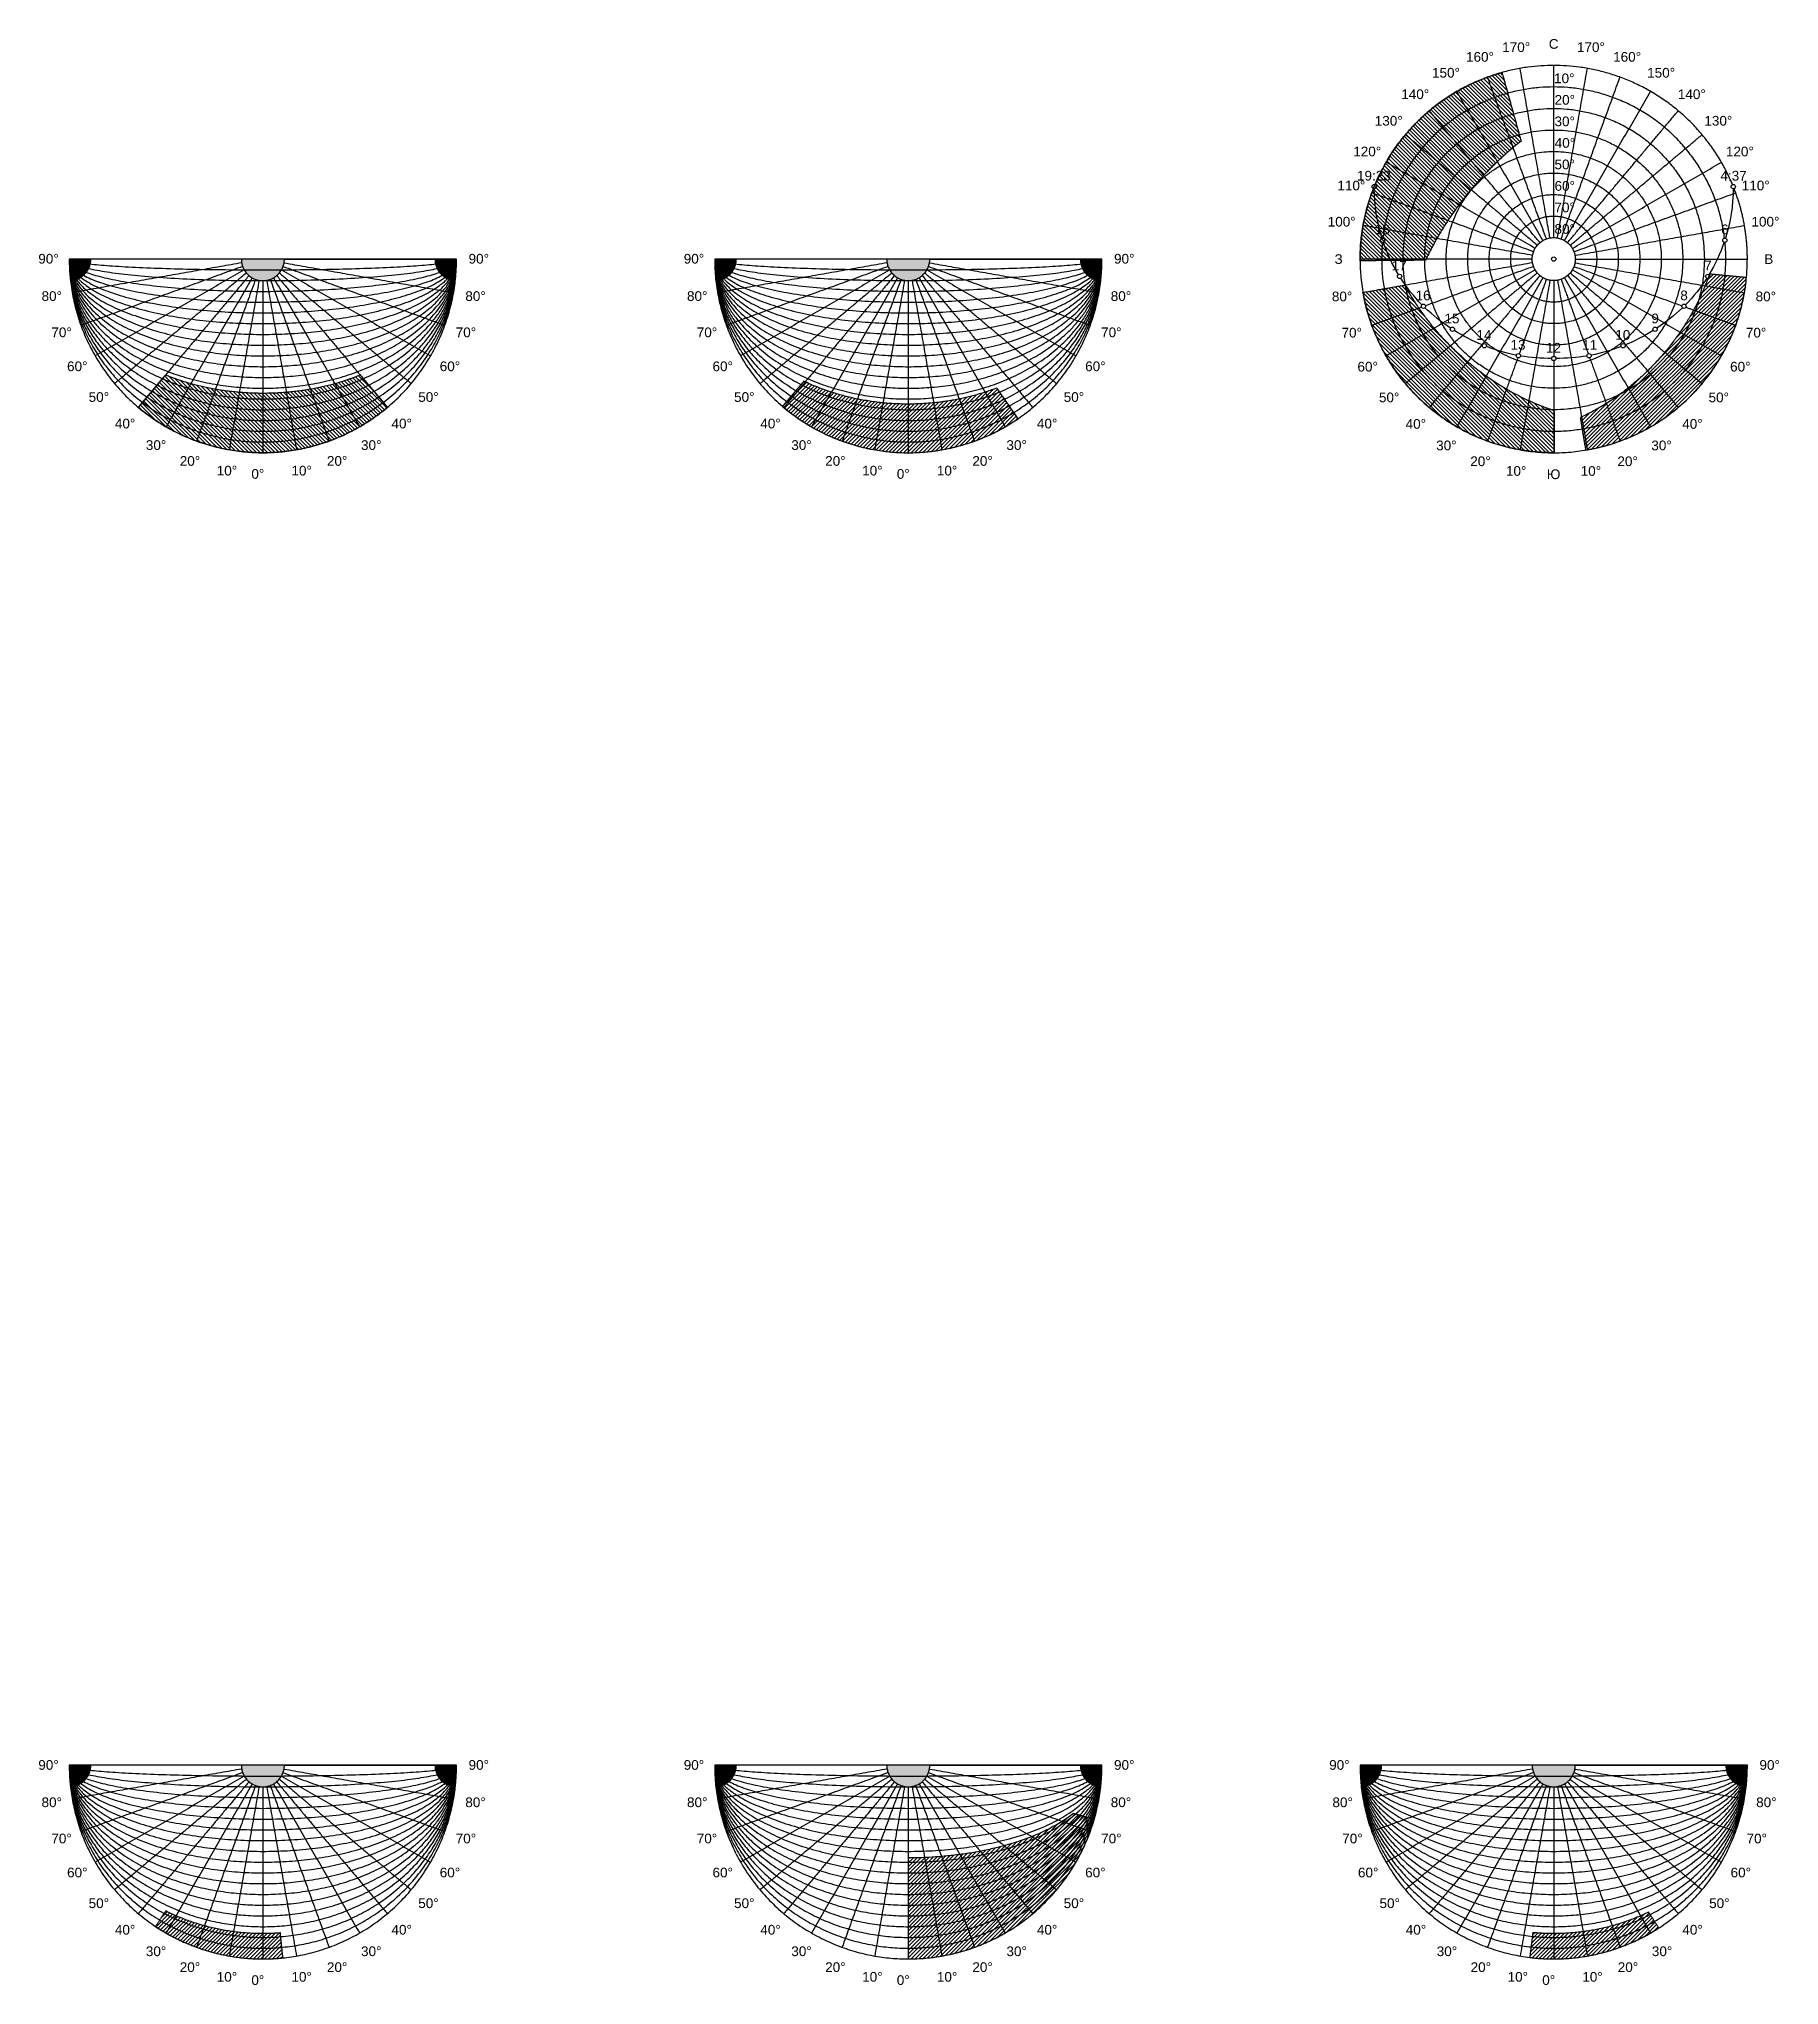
# Model space of a CAD drawing. Header units: metres. Extents: x -136 to 1605, y -2105 to 333.
# Drawn here: x 796 to 1605, y -1602 to -698 of the extents above; entities that cross this region are included whole.
import ezdxf

# ---------------------------------------------------------------- set-up
doc = ezdxf.new("R2010")
doc.units = ezdxf.units.M
doc.layers.add('118', color=7, linetype='Continuous', true_color=0x000000)
doc.styles.add('Meters Architectural', font='arial.ttf')

msp = doc.modelspace()

# ---------------------------------------------------------------- texts
at = {"layer": '118', "char_height": 4.5, "attachment_point": 1, "style": 'Meters Architectural'}
for s, insert, width in [('160°', (1459.21, -703.77), 34.0435), ('170°', (1476.04, -699.26), 34.0435), ('С', (1497.71, -697.74), 17.5598), ('170°', (1510.77, -699.26), 34.0435), ('160°', (1527.61, -703.77), 34.0435), ('150°', (1443.41, -711.14), 34.0435), ('10°', (1500.15, -713.74), 27.0978), ('150°', (1543.41, -711.14), 34.0435), ('140°', (1429.13, -721.13), 34.0435), ('140°', (1557.69, -721.13), 34.0435), ('20°', (1500.39, -723.74), 27.0978), ('130°', (1416.8, -733.46), 34.0435), ('30°', (1500.35, -733.74), 27.0978), ('130°', (1570.01, -733.46), 34.0435), ('120°', (1406.81, -747.74), 34.0435), ('40°', (1500.44, -743.74), 27.0978), ('120°', (1580.01, -747.74), 34.0435), ('19:23', (1408.54, -758.99), 39.7174), ('50°', (1500.35, -753.74), 27.0978), ('4:37', (1577.47, -758.99), 32.7717), ('110°', (1399.44, -763.54), 34.0435), ('60°', (1500.37, -763.74), 27.0978), ('110°', (1587.38, -763.54), 34.0435), ('70°', (1500.33, -773.74), 27.0978), ('100°', (1394.93, -780.37), 34.0435), ('18', (1416.8, -783.92), 22.4022), ('80°', (1500.35, -783.74), 27.0978), ('6', (1577.8, -783.92), 15.4076), ('100°', (1591.89, -780.37), 34.0435), ('90°', (795.61, -797.58), 27.0978), ('90°', (995.61, -797.58), 27.0978), ('90°', (1095.61, -797.58), 27.0978), ('90°', (1295.61, -797.58), 27.0978), ('З', (1398.12, -797.74), 16.0924), ('17', (1424.68, -800.79), 22.3533), ('7', (1569.9, -800.75), 15.4076), ('В', (1597.85, -797.75), 16.7283), ('80°', (797.13, -814.94), 27.0978), ('80°', (994.09, -814.94), 27.0978), ('80°', (1097.13, -814.94), 27.0978), ('80°', (1294.09, -814.94), 27.0978), ('80°', (1396.87, -815.1), 27.0978), ('16', (1435.78, -814.62), 22.3533), ('8', (1558.82, -814.62), 15.4565), ('80°', (1593.83, -815.1), 27.0978), ('70°', (801.68, -831.78), 27.0978), ('70°', (989.62, -831.78), 27.0978), ('70°', (1101.68, -831.78), 27.0978), ('70°', (1289.62, -831.78), 27.0978), ('70°', (1401.36, -831.94), 27.0978), ('15', (1449.2, -825.32), 22.4511), ('9', (1545.37, -825.32), 15.4565), ('70°', (1589.3, -831.94), 27.0978), ('14', (1464.08, -833.02), 22.3043), ('13', (1479.9, -837.59), 22.3533), ('12', (1496.36, -838.95), 22.2554), ('11', (1513.19, -837.64), 20.6413), ('10', (1528.59, -832.97), 22.3533), ('60°', (808.99, -847.58), 27.0978), ('60°', (982.2, -847.58), 27.0978), ('60°', (1108.99, -847.58), 27.0978), ('60°', (1282.2, -847.58), 27.0978), ('60°', (1408.76, -847.74), 27.0978), ('60°', (1581.97, -847.74), 27.0978), ('50°', (819.01, -861.85), 27.0978), ('50°', (972.22, -861.85), 27.0978), ('50°', (1119.01, -861.85), 27.0978), ('50°', (1272.22, -861.85), 27.0978), ('50°', (1418.75, -862.02), 27.0978), ('50°', (1571.96, -862.02), 27.0978), ('40°', (831.21, -874.18), 27.0978), ('40°', (959.77, -874.18), 27.0978), ('40°', (1131.21, -874.18), 27.0978), ('40°', (1259.77, -874.18), 27.0978), ('40°', (1431.16, -874.34), 27.0978), ('40°', (1559.72, -874.34), 27.0978), ('30°', (845.61, -884.18), 27.0978), ('30°', (945.61, -884.18), 27.0978), ('30°', (1145.61, -884.18), 27.0978), ('30°', (1245.61, -884.18), 27.0978), ('30°', (1445.35, -884.34), 27.0978), ('30°', (1545.35, -884.34), 27.0978), ('20°', (861.36, -891.55), 27.0978), ('20°', (929.76, -891.55), 27.0978), ('20°', (1161.36, -891.55), 27.0978), ('20°', (1229.76, -891.55), 27.0978), ('20°', (1461.19, -891.71), 27.0978), ('20°', (1529.59, -891.71), 27.0978), ('10°', (878.55, -896.06), 27.0978), ('0°', (894.65, -897.58), 20.1522), ('10°', (913.28, -896.06), 27.0978), ('10°', (1178.55, -896.06), 27.0978), ('0°', (1194.65, -897.58), 20.1522), ('10°', (1213.28, -896.06), 27.0978), ('10°', (1477.78, -896.22), 27.0978), ('Ю', (1496.75, -897.74), 21.0326), ('10°', (1512.51, -896.22), 27.0978), ('90°', (795.61, -1497.58), 27.0978), ('90°', (995.61, -1497.58), 27.0978), ('90°', (1095.61, -1497.58), 27.0978), ('90°', (1295.61, -1497.58), 27.0978), ('90°', (1395.61, -1497.58), 27.0978), ('90°', (1595.61, -1497.58), 27.0978), ('80°', (797.13, -1514.94), 27.0978), ('80°', (994.09, -1514.94), 27.0978), ('80°', (1097.13, -1514.94), 27.0978), ('80°', (1294.09, -1514.94), 27.0978), ('80°', (1397.13, -1514.94), 27.0978), ('80°', (1594.09, -1514.94), 27.0978), ('70°', (801.68, -1531.78), 27.0978), ('70°', (989.62, -1531.78), 27.0978), ('70°', (1101.68, -1531.78), 27.0978), ('70°', (1289.62, -1531.78), 27.0978), ('70°', (1401.68, -1531.78), 27.0978), ('70°', (1589.62, -1531.78), 27.0978), ('60°', (808.99, -1547.58), 27.0978), ('60°', (982.2, -1547.58), 27.0978), ('60°', (1108.99, -1547.58), 27.0978), ('60°', (1282.2, -1547.58), 27.0978), ('60°', (1408.99, -1547.58), 27.0978), ('60°', (1582.2, -1547.58), 27.0978), ('50°', (819.01, -1561.85), 27.0978), ('50°', (972.22, -1561.85), 27.0978), ('50°', (1119.01, -1561.85), 27.0978), ('50°', (1272.22, -1561.85), 27.0978), ('50°', (1419.01, -1561.85), 27.0978), ('50°', (1572.22, -1561.85), 27.0978), ('40°', (831.21, -1574.18), 27.0978), ('40°', (959.77, -1574.18), 27.0978), ('40°', (1131.21, -1574.18), 27.0978), ('40°', (1259.77, -1574.18), 27.0978), ('40°', (1431.21, -1574.18), 27.0978), ('40°', (1559.77, -1574.18), 27.0978), ('30°', (845.61, -1584.18), 27.0978), ('20°', (861.36, -1591.55), 27.0978), ('20°', (929.76, -1591.55), 27.0978), ('30°', (945.61, -1584.18), 27.0978), ('30°', (1145.61, -1584.18), 27.0978), ('20°', (1161.36, -1591.55), 27.0978), ('20°', (1229.76, -1591.55), 27.0978), ('30°', (1245.61, -1584.18), 27.0978), ('30°', (1445.61, -1584.18), 27.0978), ('20°', (1461.36, -1591.55), 27.0978), ('20°', (1529.76, -1591.55), 27.0978), ('30°', (1545.61, -1584.18), 27.0978), ('10°', (878.55, -1596.06), 27.0978), ('0°', (894.65, -1597.58), 20.1522), ('10°', (913.28, -1596.06), 27.0978), ('10°', (1178.55, -1596.06), 27.0978), ('0°', (1194.65, -1597.58), 20.1522), ('10°', (1213.28, -1596.06), 27.0978), ('10°', (1478.55, -1596.06), 27.0978), ('0°', (1494.65, -1597.58), 20.1522), ('10°', (1513.28, -1596.06), 27.0978)]:
    msp.add_mtext(s, dxfattribs=dict(at, insert=insert, width=width))

# ---------------------------------------------------------------- hatches: boundary and pattern name
at = {"layer": '118', "true_color": 0xd671f5, "extrusion": (0, 0, -1)}
h = msp.add_hatch(dxfattribs=at)
h.set_pattern_fill('Hatch1', color=201, scale=10, angle=45, style=0, pattern_type=2)
h.set_pattern_definition([(45, (-3e-13, -3e-13), (-0.8838835, 0.8838835), [])])
h.paths.add_polyline_path([(-1410, -800.79), (-1410.01, -798.69), (-1410.06, -796.58), (-1410.17, -794.49), (-1410.32, -792.4), (-1410.52, -790.32), (-1410.77, -788.24), (-1411.07, -786.18), (-1411.41, -784.14), (-1411.8, -782.1), (-1412.23, -780.09), (-1412.71, -778.09), (-1413.23, -776.11), (-1413.79, -774.15), (-1414.4, -772.21), (-1415.04, -770.3), (-1415.73, -768.41), (-1416.45, -766.54), (-1417.21, -764.7), (-1418.01, -762.89), (-1418.84, -761.11), (-1419.7, -759.35), (-1420.6, -757.63), (-1421.53, -755.93), (-1422.48, -754.27), (-1423.47, -752.64), (-1424.48, -751.04), (-1425.52, -749.47), (-1426.58, -747.94), (-1427.67, -746.44), (-1428.78, -744.98), (-1429.91, -743.55), (-1431.06, -742.15), (-1433.1, -739.8), (-1434.16, -738.63), (-1435.26, -737.48), (-1436.38, -736.35), (-1437.52, -735.22), (-1438.7, -734.11), (-1439.9, -733.01), (-1441.12, -731.93), (-1442.38, -730.86), (-1443.66, -729.81), (-1444.97, -728.78), (-1446.3, -727.77), (-1447.66, -726.78), (-1449.05, -725.81), (-1450.46, -724.86), (-1451.9, -723.93), (-1453.35, -723.03), (-1454.84, -722.15), (-1456.34, -721.3), (-1457.87, -720.47), (-1459.42, -719.67), (-1460.99, -718.89), (-1462.59, -718.15), (-1464.2, -717.43), (-1465.83, -716.74), (-1467.48, -716.08), (-1469.14, -715.46), (-1470.82, -714.86), (-1472.52, -714.3), (-1474.23, -713.77), (-1475.96, -713.27), (-1484.81, -745.19), (-1481.58, -747.79), (-1478.43, -750.47), (-1475.36, -753.23), (-1472.39, -756.05), (-1469.52, -758.92), (-1466.75, -761.84), (-1464.09, -764.78), (-1461.55, -767.74), (-1458.58, -771.38), (-1455.67, -775.18), (-1452.83, -779.12), (-1450.09, -783.19), (-1447.45, -787.39), (-1444.95, -791.69), (-1443.75, -793.87), (-1442.59, -796.07), (-1441.48, -798.29), (-1440.41, -800.52)], flags=0)
at = {"layer": '118', "true_color": 0xffffff}
for points in [[(820, -800), (810, -800), (810.03, -802.46), (810.14, -804.95), (810.31, -807.46), (810.56, -809.98), (810.77, -809.97), (810.99, -809.95), (811.21, -809.93), (811.43, -809.9), (811.66, -809.86), (811.88, -809.82), (812.1, -809.78), (812.33, -809.73), (812.55, -809.67), (812.77, -809.61), (813, -809.54), (813.22, -809.47), (813.45, -809.39), (813.67, -809.3), (813.89, -809.21), (814.11, -809.12), (814.33, -809.01), (814.55, -808.91), (814.76, -808.79), (814.97, -808.68), (815.18, -808.55), (815.39, -808.42), (815.6, -808.29), (815.8, -808.15), (816, -808), (816.2, -807.85), (816.39, -807.69), (816.58, -807.53), (816.76, -807.36), (816.95, -807.19), (817.12, -807.02), (817.3, -806.84), (817.46, -806.66), (817.63, -806.47), (817.78, -806.28), (817.94, -806.08), (818.09, -805.88), (818.23, -805.68), (818.37, -805.48), (818.5, -805.27), (818.62, -805.06), (818.75, -804.85), (818.86, -804.63), (818.97, -804.42), (819.08, -804.2), (819.17, -803.98), (819.27, -803.76), (819.35, -803.54), (819.43, -803.31), (819.51, -803.09), (819.58, -802.87), (819.64, -802.64), (819.7, -802.42), (819.76, -802.19), (819.8, -801.97), (819.85, -801.75), (819.88, -801.52), (819.91, -801.3), (819.94, -801.08), (819.96, -800.86), (819.98, -800.64), (819.99, -800.43), (820, -800.21)], [(910, -800), (890, -800), (890, -800.22), (890.01, -800.45), (890.02, -800.67), (890.04, -800.9), (890.06, -801.13), (890.09, -801.36), (890.13, -801.59), (890.17, -801.82), (890.21, -802.05), (890.26, -802.29), (890.32, -802.52), (890.39, -802.75), (890.46, -802.98), (890.53, -803.22), (890.61, -803.45), (890.7, -803.68), (890.8, -803.91), (890.9, -804.14), (891, -804.37), (891.12, -804.59), (891.24, -804.82), (891.36, -805.04), (891.49, -805.26), (891.63, -805.47), (891.77, -805.68), (891.92, -805.89), (892.08, -806.1), (892.24, -806.3), (892.4, -806.5), (892.57, -806.7), (892.75, -806.89), (892.93, -807.07), (893.11, -807.25), (893.3, -807.43), (893.5, -807.6), (893.7, -807.76), (893.9, -807.92), (894.11, -808.08), (894.32, -808.23), (894.53, -808.37), (894.74, -808.51), (894.96, -808.64), (895.18, -808.76), (895.41, -808.88), (895.63, -809), (895.86, -809.1), (896.09, -809.2), (896.32, -809.3), (896.55, -809.39), (896.78, -809.47), (897.02, -809.54), (897.25, -809.61), (897.48, -809.68), (897.71, -809.74), (897.95, -809.79), (898.18, -809.83), (898.41, -809.87), (898.64, -809.91), (898.87, -809.94), (899.1, -809.96), (899.33, -809.98), (899.55, -809.99), (899.78, -810), (900, -810), (900.22, -810), (900.45, -809.99), (900.67, -809.98), (900.9, -809.96), (901.13, -809.94), (901.36, -809.91), (901.59, -809.87), (901.82, -809.83), (902.05, -809.79), (902.29, -809.74), (902.52, -809.68), (902.75, -809.61), (902.98, -809.54), (903.22, -809.47), (903.45, -809.39), (903.68, -809.3), (903.91, -809.2), (904.14, -809.1), (904.37, -809), (904.59, -808.88), (904.82, -808.76), (905.04, -808.64), (905.26, -808.51), (905.47, -808.37), (905.68, -808.23), (905.89, -808.08), (906.1, -807.92), (906.3, -807.76), (906.5, -807.6), (906.7, -807.43), (906.89, -807.25), (907.07, -807.07), (907.25, -806.89), (907.43, -806.7), (907.6, -806.5), (907.76, -806.3), (907.92, -806.1), (908.08, -805.89), (908.23, -805.68), (908.37, -805.47), (908.51, -805.26), (908.64, -805.04), (908.76, -804.82), (908.88, -804.59), (909, -804.37), (909.1, -804.14), (909.2, -803.91), (909.3, -803.68), (909.39, -803.45), (909.47, -803.22), (909.54, -802.98), (909.61, -802.75), (909.68, -802.52), (909.74, -802.29), (909.79, -802.05), (909.83, -801.82), (909.87, -801.59), (909.91, -801.36), (909.94, -801.13), (909.96, -800.9), (909.98, -800.67), (909.99, -800.45), (910, -800.22)], [(989.44, -809.98), (989.69, -807.46), (989.86, -804.95), (989.97, -802.46), (990, -800), (980, -800), (980, -800.21), (980.01, -800.43), (980.02, -800.64), (980.04, -800.86), (980.06, -801.08), (980.09, -801.3), (980.12, -801.52), (980.15, -801.75), (980.2, -801.97), (980.24, -802.19), (980.3, -802.42), (980.36, -802.64), (980.42, -802.87), (980.49, -803.09), (980.57, -803.31), (980.65, -803.54), (980.73, -803.76), (980.83, -803.98), (980.92, -804.2), (981.03, -804.42), (981.14, -804.63), (981.25, -804.85), (981.38, -805.06), (981.5, -805.27), (981.63, -805.48), (981.77, -805.68), (981.91, -805.88), (982.06, -806.08), (982.22, -806.28), (982.37, -806.47), (982.54, -806.66), (982.7, -806.84), (982.88, -807.02), (983.05, -807.19), (983.24, -807.36), (983.42, -807.53), (983.61, -807.69), (983.8, -807.85), (984, -808), (984.2, -808.15), (984.4, -808.29), (984.61, -808.42), (984.82, -808.55), (985.03, -808.68), (985.24, -808.79), (985.45, -808.91), (985.67, -809.01), (985.89, -809.12), (986.11, -809.21), (986.33, -809.3), (986.55, -809.39), (986.78, -809.47), (987, -809.54), (987.23, -809.61), (987.45, -809.67), (987.67, -809.73), (987.9, -809.78), (988.12, -809.82), (988.34, -809.86), (988.57, -809.9), (988.79, -809.93), (989.01, -809.95), (989.23, -809.97)], [(1120, -800), (1110, -800), (1110.03, -802.46), (1110.14, -804.95), (1110.31, -807.46), (1110.56, -809.98), (1110.77, -809.97), (1110.99, -809.95), (1111.21, -809.93), (1111.43, -809.9), (1111.66, -809.86), (1111.88, -809.82), (1112.1, -809.78), (1112.33, -809.73), (1112.55, -809.67), (1112.77, -809.61), (1113, -809.54), (1113.22, -809.47), (1113.45, -809.39), (1113.67, -809.3), (1113.89, -809.21), (1114.11, -809.12), (1114.33, -809.01), (1114.55, -808.91), (1114.76, -808.79), (1114.97, -808.68), (1115.18, -808.55), (1115.39, -808.42), (1115.6, -808.29), (1115.8, -808.15), (1116, -808), (1116.2, -807.85), (1116.39, -807.69), (1116.58, -807.53), (1116.76, -807.36), (1116.95, -807.19), (1117.12, -807.02), (1117.3, -806.84), (1117.46, -806.66), (1117.63, -806.47), (1117.78, -806.28), (1117.94, -806.08), (1118.09, -805.88), (1118.23, -805.68), (1118.37, -805.48), (1118.5, -805.27), (1118.62, -805.06), (1118.75, -804.85), (1118.86, -804.63), (1118.97, -804.42), (1119.08, -804.2), (1119.17, -803.98), (1119.27, -803.76), (1119.35, -803.54), (1119.43, -803.31), (1119.51, -803.09), (1119.58, -802.87), (1119.64, -802.64), (1119.7, -802.42), (1119.76, -802.19), (1119.8, -801.97), (1119.85, -801.75), (1119.88, -801.52), (1119.91, -801.3), (1119.94, -801.08), (1119.96, -800.86), (1119.98, -800.64), (1119.99, -800.43), (1120, -800.21)], [(1210, -800), (1190, -800), (1190, -800.22), (1190.01, -800.45), (1190.02, -800.67), (1190.04, -800.9), (1190.06, -801.13), (1190.09, -801.36), (1190.13, -801.59), (1190.17, -801.82), (1190.21, -802.05), (1190.26, -802.29), (1190.32, -802.52), (1190.39, -802.75), (1190.46, -802.98), (1190.53, -803.22), (1190.61, -803.45), (1190.7, -803.68), (1190.8, -803.91), (1190.9, -804.14), (1191, -804.37), (1191.12, -804.59), (1191.24, -804.82), (1191.36, -805.04), (1191.49, -805.26), (1191.63, -805.47), (1191.77, -805.68), (1191.92, -805.89), (1192.08, -806.1), (1192.24, -806.3), (1192.4, -806.5), (1192.57, -806.7), (1192.75, -806.89), (1192.93, -807.07), (1193.11, -807.25), (1193.3, -807.43), (1193.5, -807.6), (1193.7, -807.76), (1193.9, -807.92), (1194.11, -808.08), (1194.32, -808.23), (1194.53, -808.37), (1194.74, -808.51), (1194.96, -808.64), (1195.18, -808.76), (1195.41, -808.88), (1195.63, -809), (1195.86, -809.1), (1196.09, -809.2), (1196.32, -809.3), (1196.55, -809.39), (1196.78, -809.47), (1197.02, -809.54), (1197.25, -809.61), (1197.48, -809.68), (1197.71, -809.74), (1197.95, -809.79), (1198.18, -809.83), (1198.41, -809.87), (1198.64, -809.91), (1198.87, -809.94), (1199.1, -809.96), (1199.33, -809.98), (1199.55, -809.99), (1199.78, -810), (1200, -810), (1200.22, -810), (1200.45, -809.99), (1200.67, -809.98), (1200.9, -809.96), (1201.13, -809.94), (1201.36, -809.91), (1201.59, -809.87), (1201.82, -809.83), (1202.05, -809.79), (1202.29, -809.74), (1202.52, -809.68), (1202.75, -809.61), (1202.98, -809.54), (1203.22, -809.47), (1203.45, -809.39), (1203.68, -809.3), (1203.91, -809.2), (1204.14, -809.1), (1204.37, -809), (1204.59, -808.88), (1204.82, -808.76), (1205.04, -808.64), (1205.26, -808.51), (1205.47, -808.37), (1205.68, -808.23), (1205.89, -808.08), (1206.1, -807.92), (1206.3, -807.76), (1206.5, -807.6), (1206.7, -807.43), (1206.89, -807.25), (1207.07, -807.07), (1207.25, -806.89), (1207.43, -806.7), (1207.6, -806.5), (1207.76, -806.3), (1207.92, -806.1), (1208.08, -805.89), (1208.23, -805.68), (1208.37, -805.47), (1208.51, -805.26), (1208.64, -805.04), (1208.76, -804.82), (1208.88, -804.59), (1209, -804.37), (1209.1, -804.14), (1209.2, -803.91), (1209.3, -803.68), (1209.39, -803.45), (1209.47, -803.22), (1209.54, -802.98), (1209.61, -802.75), (1209.68, -802.52), (1209.74, -802.29), (1209.79, -802.05), (1209.83, -801.82), (1209.87, -801.59), (1209.91, -801.36), (1209.94, -801.13), (1209.96, -800.9), (1209.98, -800.67), (1209.99, -800.45), (1210, -800.22)], [(1289.44, -809.98), (1289.69, -807.46), (1289.86, -804.95), (1289.97, -802.46), (1290, -800), (1280, -800), (1280, -800.21), (1280.01, -800.43), (1280.02, -800.64), (1280.04, -800.86), (1280.06, -801.08), (1280.09, -801.3), (1280.12, -801.52), (1280.15, -801.75), (1280.2, -801.97), (1280.24, -802.19), (1280.3, -802.42), (1280.36, -802.64), (1280.42, -802.87), (1280.49, -803.09), (1280.57, -803.31), (1280.65, -803.54), (1280.73, -803.76), (1280.83, -803.98), (1280.92, -804.2), (1281.03, -804.42), (1281.14, -804.63), (1281.25, -804.85), (1281.38, -805.06), (1281.5, -805.27), (1281.63, -805.48), (1281.77, -805.68), (1281.91, -805.88), (1282.06, -806.08), (1282.22, -806.28), (1282.37, -806.47), (1282.54, -806.66), (1282.7, -806.84), (1282.88, -807.02), (1283.05, -807.19), (1283.24, -807.36), (1283.42, -807.53), (1283.61, -807.69), (1283.8, -807.85), (1284, -808), (1284.2, -808.15), (1284.4, -808.29), (1284.61, -808.42), (1284.82, -808.55), (1285.03, -808.68), (1285.24, -808.79), (1285.45, -808.91), (1285.67, -809.01), (1285.89, -809.12), (1286.11, -809.21), (1286.33, -809.3), (1286.55, -809.39), (1286.78, -809.47), (1287, -809.54), (1287.23, -809.61), (1287.45, -809.67), (1287.67, -809.73), (1287.9, -809.78), (1288.12, -809.82), (1288.34, -809.86), (1288.57, -809.9), (1288.79, -809.93), (1289.01, -809.95), (1289.23, -809.97)], [(820, -1500), (810, -1500), (810.03, -1502.46), (810.14, -1504.95), (810.31, -1507.46), (810.56, -1509.98), (810.77, -1509.97), (810.99, -1509.95), (811.21, -1509.93), (811.43, -1509.9), (811.66, -1509.86), (811.88, -1509.82), (812.1, -1509.78), (812.33, -1509.73), (812.55, -1509.67), (812.77, -1509.61), (813, -1509.54), (813.22, -1509.47), (813.45, -1509.39), (813.67, -1509.3), (813.89, -1509.21), (814.11, -1509.12), (814.33, -1509.01), (814.55, -1508.91), (814.76, -1508.79), (814.97, -1508.68), (815.18, -1508.55), (815.39, -1508.42), (815.6, -1508.29), (815.8, -1508.15), (816, -1508), (816.2, -1507.85), (816.39, -1507.69), (816.58, -1507.53), (816.76, -1507.36), (816.95, -1507.19), (817.12, -1507.02), (817.3, -1506.84), (817.46, -1506.66), (817.63, -1506.47), (817.78, -1506.28), (817.94, -1506.08), (818.09, -1505.88), (818.23, -1505.68), (818.37, -1505.48), (818.5, -1505.27), (818.62, -1505.06), (818.75, -1504.85), (818.86, -1504.63), (818.97, -1504.42), (819.08, -1504.2), (819.17, -1503.98), (819.27, -1503.76), (819.35, -1503.54), (819.43, -1503.31), (819.51, -1503.09), (819.58, -1502.87), (819.64, -1502.64), (819.7, -1502.42), (819.76, -1502.19), (819.8, -1501.97), (819.85, -1501.75), (819.88, -1501.52), (819.91, -1501.3), (819.94, -1501.08), (819.96, -1500.86), (819.98, -1500.64), (819.99, -1500.43), (820, -1500.21)], [(910, -1500), (890, -1500), (890, -1500.22), (890.01, -1500.45), (890.02, -1500.67), (890.04, -1500.9), (890.06, -1501.13), (890.09, -1501.36), (890.13, -1501.59), (890.17, -1501.82), (890.21, -1502.05), (890.26, -1502.29), (890.32, -1502.52), (890.39, -1502.75), (890.46, -1502.98), (890.53, -1503.22), (890.61, -1503.45), (890.7, -1503.68), (890.8, -1503.91), (890.9, -1504.14), (891, -1504.37), (891.12, -1504.59), (891.24, -1504.82), (891.36, -1505.04), (891.49, -1505.26), (891.63, -1505.47), (891.77, -1505.68), (891.92, -1505.89), (892.08, -1506.1), (892.24, -1506.3), (892.4, -1506.5), (892.57, -1506.7), (892.75, -1506.89), (892.93, -1507.07), (893.11, -1507.25), (893.3, -1507.43), (893.5, -1507.6), (893.7, -1507.76), (893.9, -1507.92), (894.11, -1508.08), (894.32, -1508.23), (894.53, -1508.37), (894.74, -1508.51), (894.96, -1508.64), (895.18, -1508.76), (895.41, -1508.88), (895.63, -1509), (895.86, -1509.1), (896.09, -1509.2), (896.32, -1509.3), (896.55, -1509.39), (896.78, -1509.47), (897.02, -1509.54), (897.25, -1509.61), (897.48, -1509.68), (897.71, -1509.74), (897.95, -1509.79), (898.18, -1509.83), (898.41, -1509.87), (898.64, -1509.91), (898.87, -1509.94), (899.1, -1509.96), (899.33, -1509.98), (899.55, -1509.99), (899.78, -1510), (900, -1510), (900.22, -1510), (900.45, -1509.99), (900.67, -1509.98), (900.9, -1509.96), (901.13, -1509.94), (901.36, -1509.91), (901.59, -1509.87), (901.82, -1509.83), (902.05, -1509.79), (902.29, -1509.74), (902.52, -1509.68), (902.75, -1509.61), (902.98, -1509.54), (903.22, -1509.47), (903.45, -1509.39), (903.68, -1509.3), (903.91, -1509.2), (904.14, -1509.1), (904.37, -1509), (904.59, -1508.88), (904.82, -1508.76), (905.04, -1508.64), (905.26, -1508.51), (905.47, -1508.37), (905.68, -1508.23), (905.89, -1508.08), (906.1, -1507.92), (906.3, -1507.76), (906.5, -1507.6), (906.7, -1507.43), (906.89, -1507.25), (907.07, -1507.07), (907.25, -1506.89), (907.43, -1506.7), (907.6, -1506.5), (907.76, -1506.3), (907.92, -1506.1), (908.08, -1505.89), (908.23, -1505.68), (908.37, -1505.47), (908.51, -1505.26), (908.64, -1505.04), (908.76, -1504.82), (908.88, -1504.59), (909, -1504.37), (909.1, -1504.14), (909.2, -1503.91), (909.3, -1503.68), (909.39, -1503.45), (909.47, -1503.22), (909.54, -1502.98), (909.61, -1502.75), (909.68, -1502.52), (909.74, -1502.29), (909.79, -1502.05), (909.83, -1501.82), (909.87, -1501.59), (909.91, -1501.36), (909.94, -1501.13), (909.96, -1500.9), (909.98, -1500.67), (909.99, -1500.45), (910, -1500.22)], [(989.44, -1509.98), (989.69, -1507.46), (989.86, -1504.95), (989.97, -1502.46), (990, -1500), (980, -1500), (980, -1500.21), (980.01, -1500.43), (980.02, -1500.64), (980.04, -1500.86), (980.06, -1501.08), (980.09, -1501.3), (980.12, -1501.52), (980.15, -1501.75), (980.2, -1501.97), (980.24, -1502.19), (980.3, -1502.42), (980.36, -1502.64), (980.42, -1502.87), (980.49, -1503.09), (980.57, -1503.31), (980.65, -1503.54), (980.73, -1503.76), (980.83, -1503.98), (980.92, -1504.2), (981.03, -1504.42), (981.14, -1504.63), (981.25, -1504.85), (981.38, -1505.06), (981.5, -1505.27), (981.63, -1505.48), (981.77, -1505.68), (981.91, -1505.88), (982.06, -1506.08), (982.22, -1506.28), (982.37, -1506.47), (982.54, -1506.66), (982.7, -1506.84), (982.88, -1507.02), (983.05, -1507.19), (983.24, -1507.36), (983.42, -1507.53), (983.61, -1507.69), (983.8, -1507.85), (984, -1508), (984.2, -1508.15), (984.4, -1508.29), (984.61, -1508.42), (984.82, -1508.55), (985.03, -1508.68), (985.24, -1508.79), (985.45, -1508.91), (985.67, -1509.01), (985.89, -1509.12), (986.11, -1509.21), (986.33, -1509.3), (986.55, -1509.39), (986.78, -1509.47), (987, -1509.54), (987.23, -1509.61), (987.45, -1509.67), (987.67, -1509.73), (987.9, -1509.78), (988.12, -1509.82), (988.34, -1509.86), (988.57, -1509.9), (988.79, -1509.93), (989.01, -1509.95), (989.23, -1509.97)], [(1120, -1500), (1110, -1500), (1110.03, -1502.46), (1110.14, -1504.95), (1110.31, -1507.46), (1110.56, -1509.98), (1110.77, -1509.97), (1110.99, -1509.95), (1111.21, -1509.93), (1111.43, -1509.9), (1111.66, -1509.86), (1111.88, -1509.82), (1112.1, -1509.78), (1112.33, -1509.73), (1112.55, -1509.67), (1112.77, -1509.61), (1113, -1509.54), (1113.22, -1509.47), (1113.45, -1509.39), (1113.67, -1509.3), (1113.89, -1509.21), (1114.11, -1509.12), (1114.33, -1509.01), (1114.55, -1508.91), (1114.76, -1508.79), (1114.97, -1508.68), (1115.18, -1508.55), (1115.39, -1508.42), (1115.6, -1508.29), (1115.8, -1508.15), (1116, -1508), (1116.2, -1507.85), (1116.39, -1507.69), (1116.58, -1507.53), (1116.76, -1507.36), (1116.95, -1507.19), (1117.12, -1507.02), (1117.3, -1506.84), (1117.46, -1506.66), (1117.63, -1506.47), (1117.78, -1506.28), (1117.94, -1506.08), (1118.09, -1505.88), (1118.23, -1505.68), (1118.37, -1505.48), (1118.5, -1505.27), (1118.62, -1505.06), (1118.75, -1504.85), (1118.86, -1504.63), (1118.97, -1504.42), (1119.08, -1504.2), (1119.17, -1503.98), (1119.27, -1503.76), (1119.35, -1503.54), (1119.43, -1503.31), (1119.51, -1503.09), (1119.58, -1502.87), (1119.64, -1502.64), (1119.7, -1502.42), (1119.76, -1502.19), (1119.8, -1501.97), (1119.85, -1501.75), (1119.88, -1501.52), (1119.91, -1501.3), (1119.94, -1501.08), (1119.96, -1500.86), (1119.98, -1500.64), (1119.99, -1500.43), (1120, -1500.21)], [(1210, -1500), (1190, -1500), (1190, -1500.22), (1190.01, -1500.45), (1190.02, -1500.67), (1190.04, -1500.9), (1190.06, -1501.13), (1190.09, -1501.36), (1190.13, -1501.59), (1190.17, -1501.82), (1190.21, -1502.05), (1190.26, -1502.29), (1190.32, -1502.52), (1190.39, -1502.75), (1190.46, -1502.98), (1190.53, -1503.22), (1190.61, -1503.45), (1190.7, -1503.68), (1190.8, -1503.91), (1190.9, -1504.14), (1191, -1504.37), (1191.12, -1504.59), (1191.24, -1504.82), (1191.36, -1505.04), (1191.49, -1505.26), (1191.63, -1505.47), (1191.77, -1505.68), (1191.92, -1505.89), (1192.08, -1506.1), (1192.24, -1506.3), (1192.4, -1506.5), (1192.57, -1506.7), (1192.75, -1506.89), (1192.93, -1507.07), (1193.11, -1507.25), (1193.3, -1507.43), (1193.5, -1507.6), (1193.7, -1507.76), (1193.9, -1507.92), (1194.11, -1508.08), (1194.32, -1508.23), (1194.53, -1508.37), (1194.74, -1508.51), (1194.96, -1508.64), (1195.18, -1508.76), (1195.41, -1508.88), (1195.63, -1509), (1195.86, -1509.1), (1196.09, -1509.2), (1196.32, -1509.3), (1196.55, -1509.39), (1196.78, -1509.47), (1197.02, -1509.54), (1197.25, -1509.61), (1197.48, -1509.68), (1197.71, -1509.74), (1197.95, -1509.79), (1198.18, -1509.83), (1198.41, -1509.87), (1198.64, -1509.91), (1198.87, -1509.94), (1199.1, -1509.96), (1199.33, -1509.98), (1199.55, -1509.99), (1199.78, -1510), (1200, -1510), (1200.22, -1510), (1200.45, -1509.99), (1200.67, -1509.98), (1200.9, -1509.96), (1201.13, -1509.94), (1201.36, -1509.91), (1201.59, -1509.87), (1201.82, -1509.83), (1202.05, -1509.79), (1202.29, -1509.74), (1202.52, -1509.68), (1202.75, -1509.61), (1202.98, -1509.54), (1203.22, -1509.47), (1203.45, -1509.39), (1203.68, -1509.3), (1203.91, -1509.2), (1204.14, -1509.1), (1204.37, -1509), (1204.59, -1508.88), (1204.82, -1508.76), (1205.04, -1508.64), (1205.26, -1508.51), (1205.47, -1508.37), (1205.68, -1508.23), (1205.89, -1508.08), (1206.1, -1507.92), (1206.3, -1507.76), (1206.5, -1507.6), (1206.7, -1507.43), (1206.89, -1507.25), (1207.07, -1507.07), (1207.25, -1506.89), (1207.43, -1506.7), (1207.6, -1506.5), (1207.76, -1506.3), (1207.92, -1506.1), (1208.08, -1505.89), (1208.23, -1505.68), (1208.37, -1505.47), (1208.51, -1505.26), (1208.64, -1505.04), (1208.76, -1504.82), (1208.88, -1504.59), (1209, -1504.37), (1209.1, -1504.14), (1209.2, -1503.91), (1209.3, -1503.68), (1209.39, -1503.45), (1209.47, -1503.22), (1209.54, -1502.98), (1209.61, -1502.75), (1209.68, -1502.52), (1209.74, -1502.29), (1209.79, -1502.05), (1209.83, -1501.82), (1209.87, -1501.59), (1209.91, -1501.36), (1209.94, -1501.13), (1209.96, -1500.9), (1209.98, -1500.67), (1209.99, -1500.45), (1210, -1500.22)], [(1289.44, -1509.98), (1289.69, -1507.46), (1289.86, -1504.95), (1289.97, -1502.46), (1290, -1500), (1280, -1500), (1280, -1500.21), (1280.01, -1500.43), (1280.02, -1500.64), (1280.04, -1500.86), (1280.06, -1501.08), (1280.09, -1501.3), (1280.12, -1501.52), (1280.15, -1501.75), (1280.2, -1501.97), (1280.24, -1502.19), (1280.3, -1502.42), (1280.36, -1502.64), (1280.42, -1502.87), (1280.49, -1503.09), (1280.57, -1503.31), (1280.65, -1503.54), (1280.73, -1503.76), (1280.83, -1503.98), (1280.92, -1504.2), (1281.03, -1504.42), (1281.14, -1504.63), (1281.25, -1504.85), (1281.38, -1505.06), (1281.5, -1505.27), (1281.63, -1505.48), (1281.77, -1505.68), (1281.91, -1505.88), (1282.06, -1506.08), (1282.22, -1506.28), (1282.37, -1506.47), (1282.54, -1506.66), (1282.7, -1506.84), (1282.88, -1507.02), (1283.05, -1507.19), (1283.24, -1507.36), (1283.42, -1507.53), (1283.61, -1507.69), (1283.8, -1507.85), (1284, -1508), (1284.2, -1508.15), (1284.4, -1508.29), (1284.61, -1508.42), (1284.82, -1508.55), (1285.03, -1508.68), (1285.24, -1508.79), (1285.45, -1508.91), (1285.67, -1509.01), (1285.89, -1509.12), (1286.11, -1509.21), (1286.33, -1509.3), (1286.55, -1509.39), (1286.78, -1509.47), (1287, -1509.54), (1287.23, -1509.61), (1287.45, -1509.67), (1287.67, -1509.73), (1287.9, -1509.78), (1288.12, -1509.82), (1288.34, -1509.86), (1288.57, -1509.9), (1288.79, -1509.93), (1289.01, -1509.95), (1289.23, -1509.97)], [(1420, -1500), (1410, -1500), (1410.03, -1502.46), (1410.14, -1504.95), (1410.31, -1507.46), (1410.56, -1509.98), (1410.77, -1509.97), (1410.99, -1509.95), (1411.21, -1509.93), (1411.43, -1509.9), (1411.66, -1509.86), (1411.88, -1509.82), (1412.1, -1509.78), (1412.33, -1509.73), (1412.55, -1509.67), (1412.77, -1509.61), (1413, -1509.54), (1413.22, -1509.47), (1413.45, -1509.39), (1413.67, -1509.3), (1413.89, -1509.21), (1414.11, -1509.12), (1414.33, -1509.01), (1414.55, -1508.91), (1414.76, -1508.79), (1414.97, -1508.68), (1415.18, -1508.55), (1415.39, -1508.42), (1415.6, -1508.29), (1415.8, -1508.15), (1416, -1508), (1416.2, -1507.85), (1416.39, -1507.69), (1416.58, -1507.53), (1416.76, -1507.36), (1416.95, -1507.19), (1417.12, -1507.02), (1417.3, -1506.84), (1417.46, -1506.66), (1417.63, -1506.47), (1417.78, -1506.28), (1417.94, -1506.08), (1418.09, -1505.88), (1418.23, -1505.68), (1418.37, -1505.48), (1418.5, -1505.27), (1418.62, -1505.06), (1418.75, -1504.85), (1418.86, -1504.63), (1418.97, -1504.42), (1419.08, -1504.2), (1419.17, -1503.98), (1419.27, -1503.76), (1419.35, -1503.54), (1419.43, -1503.31), (1419.51, -1503.09), (1419.58, -1502.87), (1419.64, -1502.64), (1419.7, -1502.42), (1419.76, -1502.19), (1419.8, -1501.97), (1419.85, -1501.75), (1419.88, -1501.52), (1419.91, -1501.3), (1419.94, -1501.08), (1419.96, -1500.86), (1419.98, -1500.64), (1419.99, -1500.43), (1420, -1500.21)], [(1510, -1500), (1490, -1500), (1490, -1500.22), (1490.01, -1500.45), (1490.02, -1500.67), (1490.04, -1500.9), (1490.06, -1501.13), (1490.09, -1501.36), (1490.13, -1501.59), (1490.17, -1501.82), (1490.21, -1502.05), (1490.26, -1502.29), (1490.32, -1502.52), (1490.39, -1502.75), (1490.46, -1502.98), (1490.53, -1503.22), (1490.61, -1503.45), (1490.7, -1503.68), (1490.8, -1503.91), (1490.9, -1504.14), (1491, -1504.37), (1491.12, -1504.59), (1491.24, -1504.82), (1491.36, -1505.04), (1491.49, -1505.26), (1491.63, -1505.47), (1491.77, -1505.68), (1491.92, -1505.89), (1492.08, -1506.1), (1492.24, -1506.3), (1492.4, -1506.5), (1492.57, -1506.7), (1492.75, -1506.89), (1492.93, -1507.07), (1493.11, -1507.25), (1493.3, -1507.43), (1493.5, -1507.6), (1493.7, -1507.76), (1493.9, -1507.92), (1494.11, -1508.08), (1494.32, -1508.23), (1494.53, -1508.37), (1494.74, -1508.51), (1494.96, -1508.64), (1495.18, -1508.76), (1495.41, -1508.88), (1495.63, -1509), (1495.86, -1509.1), (1496.09, -1509.2), (1496.32, -1509.3), (1496.55, -1509.39), (1496.78, -1509.47), (1497.02, -1509.54), (1497.25, -1509.61), (1497.48, -1509.68), (1497.71, -1509.74), (1497.95, -1509.79), (1498.18, -1509.83), (1498.41, -1509.87), (1498.64, -1509.91), (1498.87, -1509.94), (1499.1, -1509.96), (1499.33, -1509.98), (1499.55, -1509.99), (1499.78, -1510), (1500, -1510), (1500.22, -1510), (1500.45, -1509.99), (1500.67, -1509.98), (1500.9, -1509.96), (1501.13, -1509.94), (1501.36, -1509.91), (1501.59, -1509.87), (1501.82, -1509.83), (1502.05, -1509.79), (1502.29, -1509.74), (1502.52, -1509.68), (1502.75, -1509.61), (1502.98, -1509.54), (1503.22, -1509.47), (1503.45, -1509.39), (1503.68, -1509.3), (1503.91, -1509.2), (1504.14, -1509.1), (1504.37, -1509), (1504.59, -1508.88), (1504.82, -1508.76), (1505.04, -1508.64), (1505.26, -1508.51), (1505.47, -1508.37), (1505.68, -1508.23), (1505.89, -1508.08), (1506.1, -1507.92), (1506.3, -1507.76), (1506.5, -1507.6), (1506.7, -1507.43), (1506.89, -1507.25), (1507.07, -1507.07), (1507.25, -1506.89), (1507.43, -1506.7), (1507.6, -1506.5), (1507.76, -1506.3), (1507.92, -1506.1), (1508.08, -1505.89), (1508.23, -1505.68), (1508.37, -1505.47), (1508.51, -1505.26), (1508.64, -1505.04), (1508.76, -1504.82), (1508.88, -1504.59), (1509, -1504.37), (1509.1, -1504.14), (1509.2, -1503.91), (1509.3, -1503.68), (1509.39, -1503.45), (1509.47, -1503.22), (1509.54, -1502.98), (1509.61, -1502.75), (1509.68, -1502.52), (1509.74, -1502.29), (1509.79, -1502.05), (1509.83, -1501.82), (1509.87, -1501.59), (1509.91, -1501.36), (1509.94, -1501.13), (1509.96, -1500.9), (1509.98, -1500.67), (1509.99, -1500.45), (1510, -1500.22)], [(1589.44, -1509.98), (1589.69, -1507.46), (1589.86, -1504.95), (1589.97, -1502.46), (1590, -1500), (1580, -1500), (1580, -1500.21), (1580.01, -1500.43), (1580.02, -1500.64), (1580.04, -1500.86), (1580.06, -1501.08), (1580.09, -1501.3), (1580.12, -1501.52), (1580.15, -1501.75), (1580.2, -1501.97), (1580.24, -1502.19), (1580.3, -1502.42), (1580.36, -1502.64), (1580.42, -1502.87), (1580.49, -1503.09), (1580.57, -1503.31), (1580.65, -1503.54), (1580.73, -1503.76), (1580.83, -1503.98), (1580.92, -1504.2), (1581.03, -1504.42), (1581.14, -1504.63), (1581.25, -1504.85), (1581.38, -1505.06), (1581.5, -1505.27), (1581.63, -1505.48), (1581.77, -1505.68), (1581.91, -1505.88), (1582.06, -1506.08), (1582.22, -1506.28), (1582.37, -1506.47), (1582.54, -1506.66), (1582.7, -1506.84), (1582.88, -1507.02), (1583.05, -1507.19), (1583.24, -1507.36), (1583.42, -1507.53), (1583.61, -1507.69), (1583.8, -1507.85), (1584, -1508), (1584.2, -1508.15), (1584.4, -1508.29), (1584.61, -1508.42), (1584.82, -1508.55), (1585.03, -1508.68), (1585.24, -1508.79), (1585.45, -1508.91), (1585.67, -1509.01), (1585.89, -1509.12), (1586.11, -1509.21), (1586.33, -1509.3), (1586.55, -1509.39), (1586.78, -1509.47), (1587, -1509.54), (1587.23, -1509.61), (1587.45, -1509.67), (1587.67, -1509.73), (1587.9, -1509.78), (1588.12, -1509.82), (1588.34, -1509.86), (1588.57, -1509.9), (1588.79, -1509.93), (1589.01, -1509.95), (1589.23, -1509.97)]]:
    msp.add_hatch(color=7, dxfattribs=at).paths.add_polyline_path(points, flags=0)
at = {"layer": '118', "true_color": 0xd671f5, "extrusion": (0, 0, -1)}
h = msp.add_hatch(dxfattribs=at)
h.set_pattern_fill('Hatch1', color=201, scale=10, angle=45, style=0, pattern_type=2)
h.set_pattern_definition([(45, (-5e-13, -2e-12), (-0.8838835, 0.8838835), [])])
h.paths.add_polyline_path([(-1430.73, -812.09), (-1432.15, -814.66), (-1433.64, -817.2), (-1435.21, -819.71), (-1436.84, -822.18), (-1438.53, -824.61), (-1440.28, -826.99), (-1442.08, -829.32), (-1443.94, -831.59), (-1445.83, -833.82), (-1447.77, -835.98), (-1449.74, -838.09), (-1451.75, -840.13), (-1453.78, -842.12), (-1455.83, -844.04), (-1457.91, -845.89), (-1459.99, -847.68), (-1462.12, -849.42), (-1464.3, -851.14), (-1466.55, -852.83), (-1468.85, -854.49), (-1471.22, -856.11), (-1473.63, -857.68), (-1476.1, -859.22), (-1478.62, -860.7), (-1481.19, -862.13), (-1483.8, -863.5), (-1486.44, -864.81), (-1489.13, -866.06), (-1491.84, -867.23), (-1494.58, -868.34), (-1497.34, -869.37), (-1500.12, -870.32), (-1500.16, -890), (-1498.07, -889.98), (-1495.99, -889.91), (-1493.92, -889.79), (-1491.85, -889.63), (-1489.79, -889.42), (-1487.74, -889.16), (-1485.7, -888.86), (-1483.68, -888.51), (-1481.67, -888.11), (-1479.67, -887.67), (-1477.7, -887.19), (-1475.74, -886.67), (-1473.8, -886.1), (-1471.89, -885.5), (-1470, -884.85), (-1468.13, -884.17), (-1466.28, -883.44), (-1464.46, -882.69), (-1462.67, -881.89), (-1460.91, -881.07), (-1459.17, -880.21), (-1457.47, -879.32), (-1455.79, -878.39), (-1454.15, -877.44), (-1452.53, -876.46), (-1450.95, -875.46), (-1449.4, -874.43), (-1447.88, -873.37), (-1446.4, -872.3), (-1444.95, -871.2), (-1443.53, -870.08), (-1442.15, -868.94), (-1440.79, -867.78), (-1439.44, -866.58), (-1438.11, -865.34), (-1436.79, -864.07), (-1435.49, -862.76), (-1434.2, -861.41), (-1432.94, -860.02), (-1431.7, -858.61), (-1430.47, -857.15), (-1429.28, -855.66), (-1428.1, -854.14), (-1426.95, -852.58), (-1425.83, -850.98), (-1424.74, -849.36), (-1423.68, -847.7), (-1422.65, -846.01), (-1421.65, -844.28), (-1420.68, -842.53), (-1419.75, -840.75), (-1418.86, -838.94), (-1418, -837.1), (-1417.19, -835.24), (-1416.41, -833.35), (-1415.67, -831.44), (-1414.98, -829.51), (-1414.32, -827.56), (-1413.71, -825.58), (-1413.15, -823.59), (-1412.63, -821.58), (-1412.15, -819.56), (-1411.72, -817.52), (-1411.34, -815.47)], flags=0)
at = {"layer": '118', "true_color": 0xd671f5}
h = msp.add_hatch(dxfattribs=at)
h.set_pattern_fill('Hatch1', color=201, scale=10, angle=45, style=0, pattern_type=2)
h.set_pattern_definition([(45, (-6e-13, 1e-12), (-0.8838835, 0.8838835), [])])
h.paths.add_polyline_path([(1572.37, -806.96), (1571.46, -809.5), (1570.49, -812.02), (1569.45, -814.51), (1568.35, -816.98), (1567.2, -819.41), (1565.99, -821.8), (1564.74, -824.16), (1563.43, -826.48), (1562.08, -828.75), (1560.69, -830.98), (1559.25, -833.16), (1557.79, -835.3), (1556.29, -837.38), (1554.75, -839.41), (1553.2, -841.39), (1551.62, -843.31), (1549.69, -845.55), (1547.68, -847.77), (1545.6, -849.96), (1543.44, -852.12), (1541.2, -854.25), (1538.88, -856.33), (1536.49, -858.37), (1534.04, -860.35), (1531.52, -862.27), (1528.93, -864.13), (1526.28, -865.92), (1523.58, -867.63), (1520.83, -869.27), (1518.03, -870.81), (1515.19, -872.27), (1512.32, -873.63), (1514.85, -888.77), (1516.92, -888.39), (1518.98, -887.98), (1521.03, -887.51), (1523.06, -887), (1525.07, -886.44), (1527.07, -885.83), (1529.05, -885.18), (1531.01, -884.49), (1532.94, -883.76), (1534.85, -882.98), (1536.74, -882.16), (1538.6, -881.3), (1540.43, -880.41), (1542.23, -879.48), (1544, -878.51), (1545.75, -877.51), (1547.46, -876.47), (1549.14, -875.4), (1550.78, -874.3), (1552.4, -873.18), (1553.97, -872.02), (1555.52, -870.84), (1557.03, -869.63), (1558.5, -868.4), (1559.93, -867.14), (1561.33, -865.87), (1562.69, -864.57), (1564.02, -863.26), (1565.3, -861.93), (1566.56, -860.58), (1567.77, -859.22), (1568.94, -857.85), (1570.91, -855.43), (1571.87, -854.18), (1572.81, -852.9), (1573.74, -851.6), (1574.65, -850.28), (1575.54, -848.93), (1576.41, -847.56), (1577.26, -846.16), (1578.09, -844.74), (1578.9, -843.29), (1579.69, -841.83), (1580.45, -840.34), (1581.19, -838.83), (1581.91, -837.29), (1582.6, -835.74), (1583.26, -834.16), (1583.9, -832.57), (1584.51, -830.96), (1585.09, -829.33), (1585.64, -827.68), (1586.16, -826.01), (1586.65, -824.33), (1587.11, -822.63), (1587.53, -820.92), (1587.93, -819.2), (1588.29, -817.46), (1588.62, -815.71), (1588.91, -813.95), (1589.17, -812.18), (1589.4, -810.4), (1589.59, -808.61)], flags=0)
at = {"layer": '118', "true_color": 0xd671f5, "extrusion": (0, 0, -1)}
h = msp.add_hatch(dxfattribs=at)
h.set_pattern_fill('Hatch1', color=201, scale=10, angle=45, style=0, pattern_type=2)
h.set_pattern_definition([(45, (1e-13, 1e-13), (-0.8838835, 0.8838835), [])])
h.paths.add_polyline_path([(-854.71, -853.79), (-857.45, -854.85), (-860.23, -855.83), (-863.03, -856.75), (-865.87, -857.59), (-868.73, -858.36), (-871.6, -859.06), (-874.48, -859.69), (-877.36, -860.24), (-880.24, -860.72), (-883.12, -861.14), (-885.98, -861.48), (-888.83, -861.76), (-891.67, -861.97), (-894.47, -862.12), (-897.25, -862.21), (-900, -862.24), (-902.75, -862.21), (-905.53, -862.12), (-908.33, -861.97), (-911.17, -861.76), (-914.02, -861.48), (-916.88, -861.14), (-919.76, -860.72), (-922.64, -860.24), (-925.52, -859.69), (-928.4, -859.06), (-931.27, -858.36), (-934.13, -857.59), (-936.97, -856.75), (-939.77, -855.83), (-942.55, -854.85), (-945.29, -853.79), (-957.97, -868.84), (-956.36, -870.17), (-954.72, -871.45), (-953.06, -872.7), (-951.37, -873.9), (-949.66, -875.06), (-947.92, -876.18), (-946.16, -877.26), (-944.39, -878.29), (-942.6, -879.28), (-940.79, -880.23), (-938.96, -881.13), (-937.13, -881.99), (-935.28, -882.8), (-933.42, -883.56), (-931.56, -884.29), (-929.68, -884.96), (-927.81, -885.6), (-925.93, -886.18), (-924.04, -886.73), (-922.16, -887.23), (-920.28, -887.69), (-918.4, -888.1), (-916.52, -888.47), (-914.65, -888.8), (-912.79, -889.09), (-910.93, -889.33), (-909.08, -889.54), (-907.24, -889.71), (-905.41, -889.84), (-903.59, -889.93), (-901.79, -889.98), (-900, -890), (-898.21, -889.98), (-896.41, -889.93), (-894.59, -889.84), (-892.76, -889.71), (-890.92, -889.54), (-889.07, -889.33), (-887.21, -889.09), (-885.35, -888.8), (-883.48, -888.47), (-881.6, -888.1), (-879.72, -887.69), (-877.84, -887.23), (-875.96, -886.73), (-874.07, -886.18), (-872.19, -885.6), (-870.32, -884.96), (-868.44, -884.29), (-866.58, -883.56), (-864.72, -882.8), (-862.87, -881.99), (-861.04, -881.13), (-859.21, -880.23), (-857.4, -879.28), (-855.61, -878.29), (-853.84, -877.26), (-852.08, -876.18), (-850.34, -875.06), (-848.63, -873.9), (-846.94, -872.7), (-845.28, -871.45), (-843.64, -870.17), (-842.03, -868.84)], flags=0)
at = {"layer": '118', "true_color": 0xd671f5}
h = msp.add_hatch(dxfattribs=at)
h.set_pattern_fill('Hatch1', color=201, scale=10, angle=45, style=0, pattern_type=2)
h.set_pattern_definition([(45, (9e-13, -5e-13), (-0.8838835, 0.8838835), [])])
h.paths.add_polyline_path([(1241.19, -859.91), (1238.66, -860.85), (1236.1, -861.72), (1233.52, -862.53), (1230.93, -863.28), (1228.33, -863.96), (1225.72, -864.57), (1223.1, -865.12), (1220.49, -865.61), (1217.88, -866.04), (1215.28, -866.4), (1212.68, -866.71), (1210.11, -866.95), (1207.55, -867.14), (1205.01, -867.28), (1202.49, -867.35), (1200, -867.38), (1197.05, -867.34), (1194.06, -867.23), (1191.04, -867.05), (1187.99, -866.78), (1184.92, -866.43), (1181.84, -865.99), (1178.75, -865.47), (1175.65, -864.87), (1172.55, -864.17), (1169.47, -863.38), (1166.4, -862.51), (1163.35, -861.54), (1160.33, -860.48), (1157.34, -859.33), (1154.4, -858.09), (1151.51, -856.77), (1141.55, -868.43), (1143.16, -869.78), (1144.81, -871.09), (1146.48, -872.36), (1148.18, -873.58), (1149.9, -874.77), (1151.65, -875.91), (1153.42, -877.01), (1155.21, -878.06), (1157.01, -879.07), (1158.84, -880.03), (1160.67, -880.95), (1162.53, -881.83), (1164.39, -882.65), (1166.26, -883.44), (1168.14, -884.17), (1170.03, -884.86), (1171.93, -885.51), (1173.82, -886.11), (1175.72, -886.66), (1177.62, -887.17), (1179.52, -887.64), (1181.42, -888.06), (1183.32, -888.44), (1185.21, -888.78), (1187.09, -889.07), (1188.97, -889.32), (1190.83, -889.53), (1192.69, -889.7), (1194.54, -889.83), (1196.37, -889.93), (1198.19, -889.98), (1200, -890), (1203.12, -889.95), (1204.69, -889.88), (1206.27, -889.78), (1207.86, -889.66), (1209.46, -889.5), (1211.07, -889.32), (1212.68, -889.1), (1214.3, -888.86), (1215.92, -888.58), (1217.55, -888.27), (1219.18, -887.93), (1220.81, -887.56), (1222.45, -887.16), (1224.08, -886.72), (1225.72, -886.25), (1227.35, -885.74), (1228.98, -885.21), (1230.61, -884.64), (1232.23, -884.03), (1233.85, -883.39), (1235.46, -882.72), (1237.06, -882.02), (1238.65, -881.28), (1240.24, -880.5), (1241.81, -879.7), (1243.38, -878.86), (1244.93, -877.98), (1246.47, -877.08), (1247.99, -876.14), (1249.5, -875.17), (1250.99, -874.16)], flags=0)
h = msp.add_hatch(dxfattribs=at)
h.set_pattern_fill('Hatch1', color=201, scale=10, angle=45, style=0, pattern_type=2)
h.set_pattern_definition([(45, (1e-13, -2e-13), (-0.8838835, 0.8838835), [])])
h.paths.add_polyline_path([(1286.4, -1525.2), (1276.83, -1522.41), (1276.05, -1523.01), (1275.24, -1523.61), (1273.57, -1524.78), (1271.81, -1525.93), (1269.97, -1527.06), (1268.05, -1528.16), (1266.05, -1529.23), (1263.97, -1530.26), (1261.83, -1531.27), (1259.61, -1532.23), (1257.34, -1533.16), (1255, -1534.06), (1252.61, -1534.91), (1250.16, -1535.72), (1247.67, -1536.49), (1245.14, -1537.22), (1242.57, -1537.91), (1239.96, -1538.55), (1237.33, -1539.15), (1232, -1540.21), (1226.61, -1541.1), (1221.21, -1541.81), (1215.81, -1542.36), (1210.46, -1542.73), (1205.18, -1542.95), (1200, -1543.03), (1200, -1590), (1201.62, -1589.99), (1203.24, -1589.94), (1204.88, -1589.87), (1206.53, -1589.76), (1208.18, -1589.63), (1209.85, -1589.46), (1211.52, -1589.26), (1213.2, -1589.03), (1214.88, -1588.76), (1216.57, -1588.46), (1218.26, -1588.13), (1219.96, -1587.76), (1221.66, -1587.36), (1223.36, -1586.92), (1225.06, -1586.44), (1226.75, -1585.93), (1228.45, -1585.39), (1230.14, -1584.8), (1231.83, -1584.18), (1233.51, -1583.53), (1235.19, -1582.84), (1236.86, -1582.11), (1238.52, -1581.34), (1240.17, -1580.54), (1241.8, -1579.7), (1243.43, -1578.83), (1245.04, -1577.92), (1246.64, -1576.97), (1248.22, -1575.99), (1249.78, -1574.98), (1251.33, -1573.93), (1252.86, -1572.84), (1254.36, -1571.73), (1255.85, -1570.58), (1257.31, -1569.39), (1258.75, -1568.18), (1260.16, -1566.94), (1261.55, -1565.66), (1262.91, -1564.36), (1264.25, -1563.03), (1265.55, -1561.67), (1266.83, -1560.28), (1268.08, -1558.87), (1269.29, -1557.43), (1270.48, -1555.97), (1271.63, -1554.49), (1272.75, -1552.99), (1273.84, -1551.46), (1274.89, -1549.92), (1275.91, -1548.35), (1276.89, -1546.77), (1277.84, -1545.18), (1278.75, -1543.57), (1279.63, -1541.94), (1280.47, -1540.31), (1281.28, -1538.66), (1282.04, -1537), (1282.78, -1535.33), (1283.47, -1533.66), (1284.13, -1531.97), (1284.75, -1530.29), (1285.34, -1528.59), (1285.89, -1526.9)], flags=0)
h = msp.add_hatch(dxfattribs=at)
h.set_pattern_fill('Hatch1', color=201, scale=10, angle=45, style=0, pattern_type=2)
h.set_pattern_definition([(45, (2e-13, -5e-13), (-0.8838835, 0.8838835), [])])
h.paths.add_polyline_path([(909.32, -1589.52), (908.12, -1577.91), (906.06, -1578.05), (904.03, -1578.15), (902, -1578.21), (900, -1578.23), (897.26, -1578.2), (894.49, -1578.09), (891.7, -1577.9), (888.88, -1577.63), (886.04, -1577.28), (883.19, -1576.85), (880.32, -1576.34), (877.45, -1575.74), (874.58, -1575.05), (871.71, -1574.27), (868.85, -1573.4), (866, -1572.43), (863.18, -1571.38), (860.38, -1570.24), (857.61, -1569.01), (854.87, -1567.69), (850.08, -1574.88), (851.55, -1575.84), (853.03, -1576.77), (854.53, -1577.67), (856.04, -1578.53), (857.56, -1579.37), (859.1, -1580.17), (860.65, -1580.94), (862.2, -1581.68), (863.76, -1582.38), (865.34, -1583.06), (866.91, -1583.7), (868.5, -1584.31), (870.08, -1584.88), (871.68, -1585.43), (873.27, -1585.94), (874.87, -1586.42), (876.47, -1586.87), (878.06, -1587.29), (879.66, -1587.67), (881.26, -1588.03), (882.85, -1588.35), (884.44, -1588.64), (886.02, -1588.91), (887.61, -1589.14), (889.18, -1589.35), (890.75, -1589.52), (893.87, -1589.79), (896.95, -1589.95), (900, -1590), (902.3, -1589.97), (904.62, -1589.88), (906.96, -1589.73)], flags=0)
h = msp.add_hatch(dxfattribs=at)
h.set_pattern_fill('Hatch1', color=201, scale=10, angle=45, style=0, pattern_type=2)
h.set_pattern_definition([(45, (5e-14, 0), (-0.8838835, 0.8838835), [])])
h.paths.add_polyline_path([(1548.83, -1575.6), (1544.06, -1568.22), (1541.38, -1569.47), (1538.67, -1570.64), (1535.93, -1571.73), (1533.16, -1572.73), (1530.38, -1573.64), (1527.59, -1574.47), (1524.79, -1575.21), (1521.99, -1575.86), (1519.19, -1576.43), (1516.39, -1576.92), (1513.61, -1577.33), (1510.84, -1577.66), (1508.1, -1577.91), (1505.37, -1578.09), (1502.67, -1578.2), (1500, -1578.23), (1497.6, -1578.2), (1495.18, -1578.12), (1492.74, -1577.98), (1490.28, -1577.77), (1488.84, -1589.31), (1491.67, -1589.61), (1494.47, -1589.83), (1497.25, -1589.96), (1500, -1590), (1502.98, -1589.95), (1505.99, -1589.8), (1509.03, -1589.55), (1512.1, -1589.18), (1515.19, -1588.71), (1516.74, -1588.43), (1518.3, -1588.12), (1519.86, -1587.78), (1521.41, -1587.42), (1522.97, -1587.02), (1524.54, -1586.59), (1526.1, -1586.13), (1527.65, -1585.65), (1529.21, -1585.13), (1530.76, -1584.58), (1532.31, -1584), (1533.85, -1583.39), (1535.39, -1582.75), (1536.92, -1582.08), (1538.45, -1581.37), (1539.96, -1580.64), (1541.47, -1579.88), (1542.97, -1579.08), (1544.45, -1578.26), (1545.92, -1577.4), (1547.38, -1576.52)], flags=0)

# ---------------------------------------------------------------- linework, layer by layer
at = {"layer": '118'}
for p, q in [((990, -800), (810, -800)), ((1290, -800), (1110, -800)), ((990, -1500), (810, -1500)), ((1290, -1500), (1110, -1500)), ((1590, -1500), (1410, -1500))]:
    msp.add_line(p, q, dxfattribs=at)
for centre in [(1416.55, -766.29), (1583.45, -766.29), (1420.48, -791.22), (1579.52, -791.22), (1500, -800), (1428.35, -808.04), (1571.65, -808.04), (1439.45, -821.92), (1560.55, -821.92), (1452.89, -832.62), (1547.11, -832.62), (1467.74, -840.27), (1532.26, -840.27), (1483.57, -844.89), (1500, -846.2), (1516.43, -844.89)]:
    msp.add_circle(centre, 1, dxfattribs=at)
for points, weights, knots in [([(1410, -800.79), (1409.71, -767.59), (1431.06, -742.15), (1449.02, -720.74), (1475.96, -713.27)], [0.854869362387, 0.867435739361, 1, 0.886013865284, 0.860748384192], [-304.726769, -304.726769, -304.726769, -240.741571, -240.741571, -185.723533, -185.723533, -185.723533]), ([(1583.07, -765.36), (1559.98, -710), (1500, -710), (1440.02, -710), (1416.93, -765.36)], [0.886905737086, 0.783665351133, 1, 0.783665351133, 0.886905737086], [36.95276, 36.95276, 36.95276, 141.371669, 141.371669, 245.790579, 245.790579, 245.790579]), ([(1579.4, -790.23), (1570.76, -720), (1500, -720), (1429.24, -720), (1420.6, -790.23)], [0.954659029189, 0.731871107724, 1, 0.731871107724, 0.954659029189], [10.624954, 10.624954, 10.624954, 125.663706, 125.663706, 240.702458, 240.702458, 240.702458]), ([(1570, -800), (1570, -730), (1500, -730), (1430, -730), (1430, -800), (1430, -870), (1500, -870), (1570, -870), (1570, -800)], [1, 0.707106781187, 1, 0.707106781187, 1, 0.707106781187, 1, 0.707106781187, 1], [0, 0, 0, 109.955743, 109.955743, 219.911486, 219.911486, 329.867229, 329.867229, 439.822972, 439.822972, 439.822972]), ([(1560, -800), (1560, -740), (1500, -740), (1440, -740), (1440, -800), (1440, -860), (1500, -860), (1560, -860), (1560, -800)], [1, 0.707106781187, 1, 0.707106781187, 1, 0.707106781187, 1, 0.707106781187, 1], [0, 0, 0, 94.24778, 94.24778, 188.495559, 188.495559, 282.743339, 282.743339, 376.991118, 376.991118, 376.991118]), ([(1484.81, -745.19), (1472.26, -754.97), (1461.55, -767.74), (1448.47, -783.32), (1440.41, -800.52)], [0.860748384192, 0.89604358071, 0.964760120197, 0.882169854361, 0.84785867722], [-152.5984839, -152.5984839, -152.5984839, -152.2164934, -152.2164934, -151.7573799, -151.7573799, -151.7573799]), ([(1550, -800), (1550, -750), (1500, -750), (1450, -750), (1450, -800), (1450, -850), (1500, -850), (1550, -850), (1550, -800)], [1, 0.707106781187, 1, 0.707106781187, 1, 0.707106781187, 1, 0.707106781187, 1], [0, 0, 0, 78.539816, 78.539816, 157.079633, 157.079633, 235.619449, 235.619449, 314.159265, 314.159265, 314.159265]), ([(1416.18, -767.21), (1410, -783.02), (1410, -800), (1410, -890), (1500, -890), (1590, -890), (1590, -800)], [0.89092472392, 0.927532475846, 1, 0.707106781187, 1, 0.707106781187, 1], [247.765216, 247.765216, 247.765216, 282.743339, 282.743339, 424.115008, 424.115008, 565.486678, 565.486678, 565.486678]), ([(1540, -800), (1540, -760), (1500, -760), (1460, -760), (1460, -800), (1460, -840), (1500, -840), (1540, -840), (1540, -800)], [1, 0.707106781187, 1, 0.707106781187, 1, 0.707106781187, 1, 0.707106781187, 1], [0, 0, 0, 62.831853, 62.831853, 125.663706, 125.663706, 188.495559, 188.495559, 251.327412, 251.327412, 251.327412]), ([(1530, -800), (1530, -770), (1500, -770), (1470, -770), (1470, -800), (1470, -830), (1500, -830), (1530, -830), (1530, -800)], [1, 0.707106781187, 1, 0.707106781187, 1, 0.707106781187, 1, 0.707106781187, 1], [0, 0, 0, 47.12389, 47.12389, 94.24778, 94.24778, 141.371669, 141.371669, 188.495559, 188.495559, 188.495559]), ([(1520, -800), (1520, -780), (1500, -780), (1480, -780), (1480, -800), (1480, -820), (1500, -820), (1520, -820), (1520, -800)], [1, 0.707106781187, 1, 0.707106781187, 1, 0.707106781187, 1, 0.707106781187, 1], [0, 0, 0, 31.415927, 31.415927, 62.831853, 62.831853, 94.24778, 94.24778, 125.663706, 125.663706, 125.663706]), ([(1420.38, -792.22), (1420, -796.1), (1420, -800), (1420, -880), (1500, -880), (1580, -880), (1580, -800)], [0.963077416871, 0.980200231442, 1, 0.707106781187, 1, 0.707106781187, 1], [242.832466, 242.832466, 242.832466, 251.327412, 251.327412, 376.991118, 376.991118, 502.654825, 502.654825, 502.654825]), ([(1510, -800), (1510, -790), (1500, -790), (1490, -790), (1490, -800), (1490, -810), (1500, -810), (1510, -810), (1510, -800)], [1, 0.707106781187, 1, 0.707106781187, 1, 0.707106781187, 1, 0.707106781187, 1], [0, 0, 0, 15.707963, 15.707963, 31.415927, 31.415927, 47.12389, 47.12389, 62.831853, 62.831853, 62.831853]), ([(810, -800), (810, -805), (900, -805), (990, -805), (990, -800)], [1, 0.707106781187, 1, 0.707106781187, 1], [0, 0, 0, 1.570796, 1.570796, 3.141593, 3.141593, 3.141593]), ([(810, -800), (810, -890), (900, -890), (990, -890), (990, -800)], [1, 0.707106781187, 1, 0.707106781187, 1], [0, 0, 0, 141.371669, 141.371669, 282.743339, 282.743339, 282.743339]), ([(810, -800), (810, -885), (900, -885), (990, -885), (990, -800)], [1, 0.707106781187, 1, 0.707106781187, 1], [0, 0, 0, 1.570796, 1.570796, 3.141593, 3.141593, 3.141593]), ([(810, -800), (810, -880), (900, -880), (990, -880), (990, -800)], [1, 0.707106781187, 1, 0.707106781187, 1], [0, 0, 0, 1.570796, 1.570796, 3.141593, 3.141593, 3.141593]), ([(810, -800), (810, -875), (900, -875), (990, -875), (990, -800)], [1, 0.707106781187, 1, 0.707106781187, 1], [0, 0, 0, 1.570796, 1.570796, 3.141593, 3.141593, 3.141593]), ([(810, -800), (810, -870), (900, -870), (990, -870), (990, -800)], [1, 0.707106781187, 1, 0.707106781187, 1], [0, 0, 0, 1.570796, 1.570796, 3.141593, 3.141593, 3.141593]), ([(810, -800), (810, -865), (900, -865), (990, -865), (990, -800)], [1, 0.707106781187, 1, 0.707106781187, 1], [0, 0, 0, 1.570796, 1.570796, 3.141593, 3.141593, 3.141593]), ([(810, -800), (810, -860), (900, -860), (990, -860), (990, -800)], [1, 0.707106781187, 1, 0.707106781187, 1], [0, 0, 0, 1.570796, 1.570796, 3.141593, 3.141593, 3.141593]), ([(810, -800), (810, -855), (900, -855), (990, -855), (990, -800)], [1, 0.707106781187, 1, 0.707106781187, 1], [0, 0, 0, 1.570796, 1.570796, 3.141593, 3.141593, 3.141593]), ([(810, -800), (810, -850), (900, -850), (990, -850), (990, -800)], [1, 0.707106781187, 1, 0.707106781187, 1], [0, 0, 0, 1.570796, 1.570796, 3.141593, 3.141593, 3.141593]), ([(810, -800), (810, -845), (900, -845), (990, -845), (990, -800)], [1, 0.707106781187, 1, 0.707106781187, 1], [0, 0, 0, 1.570796, 1.570796, 3.141593, 3.141593, 3.141593]), ([(810, -800), (810, -840), (900, -840), (990, -840), (990, -800)], [1, 0.707106781187, 1, 0.707106781187, 1], [0, 0, 0, 1.570796, 1.570796, 3.141593, 3.141593, 3.141593]), ([(810, -800), (810, -835), (900, -835), (990, -835), (990, -800)], [1, 0.707106781187, 1, 0.707106781187, 1], [0, 0, 0, 1.570796, 1.570796, 3.141593, 3.141593, 3.141593]), ([(810, -800), (810, -830), (900, -830), (990, -830), (990, -800)], [1, 0.707106781187, 1, 0.707106781187, 1], [0, 0, 0, 1.570796, 1.570796, 3.141593, 3.141593, 3.141593]), ([(810, -800), (810, -825), (900, -825), (990, -825), (990, -800)], [1, 0.707106781187, 1, 0.707106781187, 1], [0, 0, 0, 1.570796, 1.570796, 3.141593, 3.141593, 3.141593]), ([(810, -800), (810, -820), (900, -820), (990, -820), (990, -800)], [1, 0.707106781187, 1, 0.707106781187, 1], [0, 0, 0, 1.570796, 1.570796, 3.141593, 3.141593, 3.141593]), ([(810, -800), (810, -815), (900, -815), (990, -815), (990, -800)], [1, 0.707106781187, 1, 0.707106781187, 1], [0, 0, 0, 1.570796, 1.570796, 3.141593, 3.141593, 3.141593]), ([(810, -800), (810, -810), (900, -810), (990, -810), (990, -800)], [1, 0.707106781187, 1, 0.707106781187, 1], [0, 0, 0, 1.570796, 1.570796, 3.141593, 3.141593, 3.141593]), ([(890, -800), (890, -810), (900, -810), (910, -810), (910, -800)], [1, 0.707106781187, 1, 0.707106781187, 1], [150, 150, 150, 165.707963, 165.707963, 181.415927, 181.415927, 181.415927]), ([(890, -800), (890, -810), (900, -810), (910, -810), (910, -800)], [1, 0.707106781187, 1, 0.707106781187, 1], [0, 0, 0, 15.707963, 15.707963, 31.415927, 31.415927, 31.415927]), ([(1110, -800), (1110, -805), (1200, -805), (1290, -805), (1290, -800)], [1, 0.707106781187, 1, 0.707106781187, 1], [0, 0, 0, 1.570796, 1.570796, 3.141593, 3.141593, 3.141593]), ([(1110, -800), (1110, -890), (1200, -890), (1290, -890), (1290, -800)], [1, 0.707106781187, 1, 0.707106781187, 1], [0, 0, 0, 141.371669, 141.371669, 282.743339, 282.743339, 282.743339]), ([(1110, -800), (1110, -885), (1200, -885), (1290, -885), (1290, -800)], [1, 0.707106781187, 1, 0.707106781187, 1], [0, 0, 0, 1.570796, 1.570796, 3.141593, 3.141593, 3.141593]), ([(1110, -800), (1110, -880), (1200, -880), (1290, -880), (1290, -800)], [1, 0.707106781187, 1, 0.707106781187, 1], [0, 0, 0, 1.570796, 1.570796, 3.141593, 3.141593, 3.141593]), ([(1110, -800), (1110, -875), (1200, -875), (1290, -875), (1290, -800)], [1, 0.707106781187, 1, 0.707106781187, 1], [0, 0, 0, 1.570796, 1.570796, 3.141593, 3.141593, 3.141593]), ([(1110, -800), (1110, -870), (1200, -870), (1290, -870), (1290, -800)], [1, 0.707106781187, 1, 0.707106781187, 1], [0, 0, 0, 1.570796, 1.570796, 3.141593, 3.141593, 3.141593]), ([(1110, -800), (1110, -865), (1200, -865), (1290, -865), (1290, -800)], [1, 0.707106781187, 1, 0.707106781187, 1], [0, 0, 0, 1.570796, 1.570796, 3.141593, 3.141593, 3.141593]), ([(1110, -800), (1110, -860), (1200, -860), (1290, -860), (1290, -800)], [1, 0.707106781187, 1, 0.707106781187, 1], [0, 0, 0, 1.570796, 1.570796, 3.141593, 3.141593, 3.141593]), ([(1110, -800), (1110, -855), (1200, -855), (1290, -855), (1290, -800)], [1, 0.707106781187, 1, 0.707106781187, 1], [0, 0, 0, 1.570796, 1.570796, 3.141593, 3.141593, 3.141593]), ([(1110, -800), (1110, -850), (1200, -850), (1290, -850), (1290, -800)], [1, 0.707106781187, 1, 0.707106781187, 1], [0, 0, 0, 1.570796, 1.570796, 3.141593, 3.141593, 3.141593]), ([(1110, -800), (1110, -845), (1200, -845), (1290, -845), (1290, -800)], [1, 0.707106781187, 1, 0.707106781187, 1], [0, 0, 0, 1.570796, 1.570796, 3.141593, 3.141593, 3.141593]), ([(1110, -800), (1110, -840), (1200, -840), (1290, -840), (1290, -800)], [1, 0.707106781187, 1, 0.707106781187, 1], [0, 0, 0, 1.570796, 1.570796, 3.141593, 3.141593, 3.141593]), ([(1110, -800), (1110, -835), (1200, -835), (1290, -835), (1290, -800)], [1, 0.707106781187, 1, 0.707106781187, 1], [0, 0, 0, 1.570796, 1.570796, 3.141593, 3.141593, 3.141593]), ([(1110, -800), (1110, -830), (1200, -830), (1290, -830), (1290, -800)], [1, 0.707106781187, 1, 0.707106781187, 1], [0, 0, 0, 1.570796, 1.570796, 3.141593, 3.141593, 3.141593]), ([(1110, -800), (1110, -825), (1200, -825), (1290, -825), (1290, -800)], [1, 0.707106781187, 1, 0.707106781187, 1], [0, 0, 0, 1.570796, 1.570796, 3.141593, 3.141593, 3.141593]), ([(1110, -800), (1110, -820), (1200, -820), (1290, -820), (1290, -800)], [1, 0.707106781187, 1, 0.707106781187, 1], [0, 0, 0, 1.570796, 1.570796, 3.141593, 3.141593, 3.141593]), ([(1110, -800), (1110, -815), (1200, -815), (1290, -815), (1290, -800)], [1, 0.707106781187, 1, 0.707106781187, 1], [0, 0, 0, 1.570796, 1.570796, 3.141593, 3.141593, 3.141593]), ([(1110, -800), (1110, -810), (1200, -810), (1290, -810), (1290, -800)], [1, 0.707106781187, 1, 0.707106781187, 1], [0, 0, 0, 1.570796, 1.570796, 3.141593, 3.141593, 3.141593]), ([(1190, -800), (1190, -810), (1200, -810), (1210, -810), (1210, -800)], [1, 0.707106781187, 1, 0.707106781187, 1], [150, 150, 150, 165.707963, 165.707963, 181.415927, 181.415927, 181.415927]), ([(1190, -800), (1190, -810), (1200, -810), (1210, -810), (1210, -800)], [1, 0.707106781187, 1, 0.707106781187, 1], [0, 0, 0, 15.707963, 15.707963, 31.415927, 31.415927, 31.415927]), ([(1430.73, -812.09), (1441.38, -832.06), (1459.99, -847.68), (1478.6, -863.3), (1500.12, -870.32)], [0.867920742827, 0.899423315607, 1, 0.899423315607, 0.867920742827], [4.172993, 4.172993, 4.172993, 4.712389, 4.712389, 5.251785, 5.251785, 5.251785]), ([(1572.37, -806.96), (1565.63, -826.61), (1551.62, -843.31), (1534.7, -863.47), (1512.32, -873.63)], [0.874400150405, 0.908806782268, 1, 0.891966567293, 0.863629227447], [-5.201461, -5.201461, -5.201461, -4.712389, -4.712389, -4.133002, -4.133002, -4.133002]), ([(1514.85, -888.77), (1547.6, -883.29), (1568.94, -857.85), (1586.91, -836.44), (1589.59, -808.61)], [0.863629227447, 0.87632437236, 1.01024702188, 0.895092868747, 0.869568491716], [11.212167, 11.212167, 11.212167, 75.197366, 75.197366, 130.215403, 130.215403, 130.215403]), ([(1500.16, -890), (1467.31, -890.06), (1442.15, -868.94), (1416.99, -847.83), (1411.34, -815.47)], [0.867920742827, 0.881686382423, 1.01497497735, 0.881686382423, 0.867920742827], [24.936106, 24.936106, 24.936106, 88.321723, 88.321723, 151.70734, 151.70734, 151.70734]), ([(854.71, -853.79), (875.7, -862.24), (900, -862.24), (924.3, -862.24), (945.29, -853.79)], [0.867920742827, 0.899423315607, 1, 0.899423315607, 0.867920742827], [4.172993, 4.172993, 4.172993, 4.712389, 4.712389, 5.251785, 5.251785, 5.251785]), ([(1241.19, -859.91), (1221.8, -867.38), (1200, -867.38), (1173.68, -867.38), (1151.51, -856.77)], [0.874400150405, 0.908806782268, 1, 0.891966567293, 0.863629227447], [-5.201461, -5.201461, -5.201461, -4.712389, -4.712389, -4.133002, -4.133002, -4.133002]), ([(957.97, -868.84), (932.85, -890), (900, -890), (867.15, -890), (842.03, -868.84)], [0.867920742827, 0.881686382423, 1.01497497735, 0.881686382423, 0.867920742827], [24.936106, 24.936106, 24.936106, 88.321723, 88.321723, 151.70734, 151.70734, 151.70734]), ([(1141.55, -868.43), (1166.79, -890), (1200, -890), (1227.95, -890), (1250.99, -874.16)], [0.863629227447, 0.87632437236, 1.01024702188, 0.895092868747, 0.869568491716], [11.212167, 11.212167, 11.212167, 75.197366, 75.197366, 130.215403, 130.215403, 130.215403]), ([(810, -1500), (810, -1505), (900, -1505), (990, -1505), (990, -1500)], [1, 0.707106781187, 1, 0.707106781187, 1], [0, 0, 0, 1.570796, 1.570796, 3.141593, 3.141593, 3.141593]), ([(810, -1500), (810, -1590), (900, -1590), (990, -1590), (990, -1500)], [1, 0.707106781187, 1, 0.707106781187, 1], [0, 0, 0, 141.371669, 141.371669, 282.743339, 282.743339, 282.743339]), ([(810, -1500), (810, -1585), (900, -1585), (990, -1585), (990, -1500)], [1, 0.707106781187, 1, 0.707106781187, 1], [0, 0, 0, 1.570796, 1.570796, 3.141593, 3.141593, 3.141593]), ([(810, -1500), (810, -1580), (900, -1580), (990, -1580), (990, -1500)], [1, 0.707106781187, 1, 0.707106781187, 1], [0, 0, 0, 1.570796, 1.570796, 3.141593, 3.141593, 3.141593]), ([(810, -1500), (810, -1575), (900, -1575), (990, -1575), (990, -1500)], [1, 0.707106781187, 1, 0.707106781187, 1], [0, 0, 0, 1.570796, 1.570796, 3.141593, 3.141593, 3.141593]), ([(810, -1500), (810, -1570), (900, -1570), (990, -1570), (990, -1500)], [1, 0.707106781187, 1, 0.707106781187, 1], [0, 0, 0, 1.570796, 1.570796, 3.141593, 3.141593, 3.141593]), ([(810, -1500), (810, -1565), (900, -1565), (990, -1565), (990, -1500)], [1, 0.707106781187, 1, 0.707106781187, 1], [0, 0, 0, 1.570796, 1.570796, 3.141593, 3.141593, 3.141593]), ([(810, -1500), (810, -1560), (900, -1560), (990, -1560), (990, -1500)], [1, 0.707106781187, 1, 0.707106781187, 1], [0, 0, 0, 1.570796, 1.570796, 3.141593, 3.141593, 3.141593]), ([(810, -1500), (810, -1555), (900, -1555), (990, -1555), (990, -1500)], [1, 0.707106781187, 1, 0.707106781187, 1], [0, 0, 0, 1.570796, 1.570796, 3.141593, 3.141593, 3.141593]), ([(810, -1500), (810, -1550), (900, -1550), (990, -1550), (990, -1500)], [1, 0.707106781187, 1, 0.707106781187, 1], [0, 0, 0, 1.570796, 1.570796, 3.141593, 3.141593, 3.141593]), ([(810, -1500), (810, -1545), (900, -1545), (990, -1545), (990, -1500)], [1, 0.707106781187, 1, 0.707106781187, 1], [0, 0, 0, 1.570796, 1.570796, 3.141593, 3.141593, 3.141593]), ([(810, -1500), (810, -1540), (900, -1540), (990, -1540), (990, -1500)], [1, 0.707106781187, 1, 0.707106781187, 1], [0, 0, 0, 1.570796, 1.570796, 3.141593, 3.141593, 3.141593]), ([(810, -1500), (810, -1535), (900, -1535), (990, -1535), (990, -1500)], [1, 0.707106781187, 1, 0.707106781187, 1], [0, 0, 0, 1.570796, 1.570796, 3.141593, 3.141593, 3.141593]), ([(810, -1500), (810, -1530), (900, -1530), (990, -1530), (990, -1500)], [1, 0.707106781187, 1, 0.707106781187, 1], [0, 0, 0, 1.570796, 1.570796, 3.141593, 3.141593, 3.141593]), ([(810, -1500), (810, -1525), (900, -1525), (990, -1525), (990, -1500)], [1, 0.707106781187, 1, 0.707106781187, 1], [0, 0, 0, 1.570796, 1.570796, 3.141593, 3.141593, 3.141593]), ([(810, -1500), (810, -1520), (900, -1520), (990, -1520), (990, -1500)], [1, 0.707106781187, 1, 0.707106781187, 1], [0, 0, 0, 1.570796, 1.570796, 3.141593, 3.141593, 3.141593]), ([(810, -1500), (810, -1515), (900, -1515), (990, -1515), (990, -1500)], [1, 0.707106781187, 1, 0.707106781187, 1], [0, 0, 0, 1.570796, 1.570796, 3.141593, 3.141593, 3.141593]), ([(810, -1500), (810, -1510), (900, -1510), (990, -1510), (990, -1500)], [1, 0.707106781187, 1, 0.707106781187, 1], [0, 0, 0, 1.570796, 1.570796, 3.141593, 3.141593, 3.141593]), ([(890, -1500), (890, -1510), (900, -1510), (910, -1510), (910, -1500)], [1, 0.707106781187, 1, 0.707106781187, 1], [150, 150, 150, 165.707963, 165.707963, 181.415927, 181.415927, 181.415927]), ([(890, -1500), (890, -1510), (900, -1510), (910, -1510), (910, -1500)], [1, 0.707106781187, 1, 0.707106781187, 1], [0, 0, 0, 15.707963, 15.707963, 31.415927, 31.415927, 31.415927]), ([(1110, -1500), (1110, -1505), (1200, -1505), (1290, -1505), (1290, -1500)], [1, 0.707106781187, 1, 0.707106781187, 1], [0, 0, 0, 1.570796, 1.570796, 3.141593, 3.141593, 3.141593]), ([(1110, -1500), (1110, -1590), (1200, -1590), (1290, -1590), (1290, -1500)], [1, 0.707106781187, 1, 0.707106781187, 1], [0, 0, 0, 141.371669, 141.371669, 282.743339, 282.743339, 282.743339]), ([(1110, -1500), (1110, -1585), (1200, -1585), (1290, -1585), (1290, -1500)], [1, 0.707106781187, 1, 0.707106781187, 1], [0, 0, 0, 1.570796, 1.570796, 3.141593, 3.141593, 3.141593]), ([(1110, -1500), (1110, -1580), (1200, -1580), (1290, -1580), (1290, -1500)], [1, 0.707106781187, 1, 0.707106781187, 1], [0, 0, 0, 1.570796, 1.570796, 3.141593, 3.141593, 3.141593]), ([(1110, -1500), (1110, -1575), (1200, -1575), (1290, -1575), (1290, -1500)], [1, 0.707106781187, 1, 0.707106781187, 1], [0, 0, 0, 1.570796, 1.570796, 3.141593, 3.141593, 3.141593]), ([(1110, -1500), (1110, -1570), (1200, -1570), (1290, -1570), (1290, -1500)], [1, 0.707106781187, 1, 0.707106781187, 1], [0, 0, 0, 1.570796, 1.570796, 3.141593, 3.141593, 3.141593]), ([(1110, -1500), (1110, -1565), (1200, -1565), (1290, -1565), (1290, -1500)], [1, 0.707106781187, 1, 0.707106781187, 1], [0, 0, 0, 1.570796, 1.570796, 3.141593, 3.141593, 3.141593]), ([(1110, -1500), (1110, -1560), (1200, -1560), (1290, -1560), (1290, -1500)], [1, 0.707106781187, 1, 0.707106781187, 1], [0, 0, 0, 1.570796, 1.570796, 3.141593, 3.141593, 3.141593]), ([(1110, -1500), (1110, -1555), (1200, -1555), (1290, -1555), (1290, -1500)], [1, 0.707106781187, 1, 0.707106781187, 1], [0, 0, 0, 1.570796, 1.570796, 3.141593, 3.141593, 3.141593]), ([(1110, -1500), (1110, -1550), (1200, -1550), (1290, -1550), (1290, -1500)], [1, 0.707106781187, 1, 0.707106781187, 1], [0, 0, 0, 1.570796, 1.570796, 3.141593, 3.141593, 3.141593]), ([(1110, -1500), (1110, -1545), (1200, -1545), (1290, -1545), (1290, -1500)], [1, 0.707106781187, 1, 0.707106781187, 1], [0, 0, 0, 1.570796, 1.570796, 3.141593, 3.141593, 3.141593]), ([(1110, -1500), (1110, -1540), (1200, -1540), (1290, -1540), (1290, -1500)], [1, 0.707106781187, 1, 0.707106781187, 1], [0, 0, 0, 1.570796, 1.570796, 3.141593, 3.141593, 3.141593]), ([(1110, -1500), (1110, -1535), (1200, -1535), (1290, -1535), (1290, -1500)], [1, 0.707106781187, 1, 0.707106781187, 1], [0, 0, 0, 1.570796, 1.570796, 3.141593, 3.141593, 3.141593]), ([(1110, -1500), (1110, -1530), (1200, -1530), (1290, -1530), (1290, -1500)], [1, 0.707106781187, 1, 0.707106781187, 1], [0, 0, 0, 1.570796, 1.570796, 3.141593, 3.141593, 3.141593]), ([(1110, -1500), (1110, -1525), (1200, -1525), (1290, -1525), (1290, -1500)], [1, 0.707106781187, 1, 0.707106781187, 1], [0, 0, 0, 1.570796, 1.570796, 3.141593, 3.141593, 3.141593]), ([(1110, -1500), (1110, -1520), (1200, -1520), (1290, -1520), (1290, -1500)], [1, 0.707106781187, 1, 0.707106781187, 1], [0, 0, 0, 1.570796, 1.570796, 3.141593, 3.141593, 3.141593]), ([(1110, -1500), (1110, -1515), (1200, -1515), (1290, -1515), (1290, -1500)], [1, 0.707106781187, 1, 0.707106781187, 1], [0, 0, 0, 1.570796, 1.570796, 3.141593, 3.141593, 3.141593]), ([(1110, -1500), (1110, -1510), (1200, -1510), (1290, -1510), (1290, -1500)], [1, 0.707106781187, 1, 0.707106781187, 1], [0, 0, 0, 1.570796, 1.570796, 3.141593, 3.141593, 3.141593]), ([(1190, -1500), (1190, -1510), (1200, -1510), (1210, -1510), (1210, -1500)], [1, 0.707106781187, 1, 0.707106781187, 1], [150, 150, 150, 165.707963, 165.707963, 181.415927, 181.415927, 181.415927]), ([(1190, -1500), (1190, -1510), (1200, -1510), (1210, -1510), (1210, -1500)], [1, 0.707106781187, 1, 0.707106781187, 1], [0, 0, 0, 15.707963, 15.707963, 31.415927, 31.415927, 31.415927]), ([(1410, -1500), (1410, -1505), (1500, -1505), (1590, -1505), (1590, -1500)], [1, 0.707106781187, 1, 0.707106781187, 1], [0, 0, 0, 1.570796, 1.570796, 3.141593, 3.141593, 3.141593]), ([(1410, -1500), (1410, -1590), (1500, -1590), (1590, -1590), (1590, -1500)], [1, 0.707106781187, 1, 0.707106781187, 1], [0, 0, 0, 141.371669, 141.371669, 282.743339, 282.743339, 282.743339]), ([(1410, -1500), (1410, -1585), (1500, -1585), (1590, -1585), (1590, -1500)], [1, 0.707106781187, 1, 0.707106781187, 1], [0, 0, 0, 1.570796, 1.570796, 3.141593, 3.141593, 3.141593]), ([(1410, -1500), (1410, -1580), (1500, -1580), (1590, -1580), (1590, -1500)], [1, 0.707106781187, 1, 0.707106781187, 1], [0, 0, 0, 1.570796, 1.570796, 3.141593, 3.141593, 3.141593]), ([(1410, -1500), (1410, -1575), (1500, -1575), (1590, -1575), (1590, -1500)], [1, 0.707106781187, 1, 0.707106781187, 1], [0, 0, 0, 1.570796, 1.570796, 3.141593, 3.141593, 3.141593]), ([(1410, -1500), (1410, -1570), (1500, -1570), (1590, -1570), (1590, -1500)], [1, 0.707106781187, 1, 0.707106781187, 1], [0, 0, 0, 1.570796, 1.570796, 3.141593, 3.141593, 3.141593]), ([(1410, -1500), (1410, -1565), (1500, -1565), (1590, -1565), (1590, -1500)], [1, 0.707106781187, 1, 0.707106781187, 1], [0, 0, 0, 1.570796, 1.570796, 3.141593, 3.141593, 3.141593]), ([(1410, -1500), (1410, -1560), (1500, -1560), (1590, -1560), (1590, -1500)], [1, 0.707106781187, 1, 0.707106781187, 1], [0, 0, 0, 1.570796, 1.570796, 3.141593, 3.141593, 3.141593]), ([(1410, -1500), (1410, -1555), (1500, -1555), (1590, -1555), (1590, -1500)], [1, 0.707106781187, 1, 0.707106781187, 1], [0, 0, 0, 1.570796, 1.570796, 3.141593, 3.141593, 3.141593]), ([(1410, -1500), (1410, -1550), (1500, -1550), (1590, -1550), (1590, -1500)], [1, 0.707106781187, 1, 0.707106781187, 1], [0, 0, 0, 1.570796, 1.570796, 3.141593, 3.141593, 3.141593]), ([(1410, -1500), (1410, -1545), (1500, -1545), (1590, -1545), (1590, -1500)], [1, 0.707106781187, 1, 0.707106781187, 1], [0, 0, 0, 1.570796, 1.570796, 3.141593, 3.141593, 3.141593]), ([(1410, -1500), (1410, -1540), (1500, -1540), (1590, -1540), (1590, -1500)], [1, 0.707106781187, 1, 0.707106781187, 1], [0, 0, 0, 1.570796, 1.570796, 3.141593, 3.141593, 3.141593]), ([(1410, -1500), (1410, -1535), (1500, -1535), (1590, -1535), (1590, -1500)], [1, 0.707106781187, 1, 0.707106781187, 1], [0, 0, 0, 1.570796, 1.570796, 3.141593, 3.141593, 3.141593]), ([(1410, -1500), (1410, -1530), (1500, -1530), (1590, -1530), (1590, -1500)], [1, 0.707106781187, 1, 0.707106781187, 1], [0, 0, 0, 1.570796, 1.570796, 3.141593, 3.141593, 3.141593]), ([(1410, -1500), (1410, -1525), (1500, -1525), (1590, -1525), (1590, -1500)], [1, 0.707106781187, 1, 0.707106781187, 1], [0, 0, 0, 1.570796, 1.570796, 3.141593, 3.141593, 3.141593]), ([(1410, -1500), (1410, -1520), (1500, -1520), (1590, -1520), (1590, -1500)], [1, 0.707106781187, 1, 0.707106781187, 1], [0, 0, 0, 1.570796, 1.570796, 3.141593, 3.141593, 3.141593]), ([(1410, -1500), (1410, -1515), (1500, -1515), (1590, -1515), (1590, -1500)], [1, 0.707106781187, 1, 0.707106781187, 1], [0, 0, 0, 1.570796, 1.570796, 3.141593, 3.141593, 3.141593]), ([(1410, -1500), (1410, -1510), (1500, -1510), (1590, -1510), (1590, -1500)], [1, 0.707106781187, 1, 0.707106781187, 1], [0, 0, 0, 1.570796, 1.570796, 3.141593, 3.141593, 3.141593]), ([(1490, -1500), (1490, -1510), (1500, -1510), (1510, -1510), (1510, -1500)], [1, 0.707106781187, 1, 0.707106781187, 1], [150, 150, 150, 165.707963, 165.707963, 181.415927, 181.415927, 181.415927]), ([(1490, -1500), (1490, -1510), (1500, -1510), (1510, -1510), (1510, -1500)], [1, 0.707106781187, 1, 0.707106781187, 1], [0, 0, 0, 15.707963, 15.707963, 31.415927, 31.415927, 31.415927]), ([(908.12, -1577.91), (904.07, -1578.23), (900, -1578.23), (875.81, -1578.23), (854.87, -1567.69)], [1, 1.0166391544, 1.03566494942, 0.93190241129, 0.899127486211], [886.859741, 886.859741, 886.859741, 886.9582632, 886.9582632, 887.4955818, 887.4955818, 887.4955818]), ([(1544.06, -1568.22), (1523.53, -1578.23), (1500, -1578.23), (1495.12, -1578.23), (1490.28, -1577.77)], [1, 1.03737876529, 1.14974364931, 1.12451274266, 1.10306265054], [1061.5962775, 1061.5962775, 1061.5962775, 1062.1204089, 1062.1204089, 1062.2380997, 1062.2380997, 1062.2380997]), ([(850.08, -1574.88), (872.75, -1590), (900, -1590), (904.67, -1590), (909.32, -1589.52)], [0.899127486211, 0.926917106548, 1.04316528046, 1.02119386933, 1.00238243182], [896.145061, 896.145061, 896.145061, 949.933146, 949.933146, 960.099328, 960.099328, 960.099328]), ([(1488.84, -1589.31), (1494.4, -1590), (1500, -1590), (1526.54, -1590), (1548.83, -1575.6)], [1.10306265054, 1.12713961044, 1.1562062909, 1.03036881346, 0.998051521247], [1073.858885, 1073.858885, 1073.858885, 1085.993142, 1085.993142, 1138.525603, 1138.525603, 1138.525603])]:
    msp.add_rational_spline(points, weights, degree=2, knots=knots, dxfattribs=at)
for points, degree in [([(1475.96, -713.27), (1480.39, -729.23), (1484.81, -745.19)], 2), ([(1498.26, -790.15), (1491.32, -750.76), (1484.37, -711.37)], 2), ([(1500, -790), (1500, -750), (1500, -710)], 2), ([(1501.74, -790.15), (1508.68, -750.76), (1515.63, -711.37)], 2), ([(1495, -791.34), (1475, -756.7), (1455, -722.06)], 2), ([(1496.58, -790.6), (1482.9, -753.02), (1469.22, -715.43)], 2), ([(1503.42, -790.6), (1517.1, -753.02), (1530.78, -715.43)], 2), ([(1505, -791.34), (1525, -756.7), (1545, -722.06)], 2), ([(1493.57, -792.34), (1467.86, -761.7), (1442.15, -731.06)], 2), ([(1506.43, -792.34), (1532.14, -761.7), (1557.85, -731.06)], 2), ([(1492.34, -793.57), (1461.7, -767.86), (1431.06, -742.15)], 2), ([(1507.66, -793.57), (1538.3, -767.86), (1568.94, -742.15)], 2), ([(1491.34, -795), (1456.7, -775), (1422.06, -755)], 2), ([(1508.66, -795), (1543.3, -775), (1577.94, -755)], 2), ([(1420.18, -790.27), (1417.86, -782.84), (1416.66, -775.04), (1416.56, -767.29)], 3), ([(1583.44, -767.29), (1583.34, -775.04), (1582.14, -782.84), (1579.82, -790.27)], 3), ([(1490.6, -796.58), (1453.02, -782.9), (1415.43, -769.22)], 2), ([(1509.4, -796.58), (1546.98, -782.9), (1584.57, -769.22)], 2), ([(1490.15, -798.26), (1450.76, -791.32), (1411.37, -784.37)], 2), ([(1509.85, -798.26), (1549.24, -791.32), (1588.63, -784.37)], 2), ([(1427.82, -807.19), (1424.95, -802.45), (1422.59, -797.42), (1420.8, -792.17)], 3), ([(1579.2, -792.17), (1577.41, -797.42), (1575.05, -802.45), (1572.18, -807.19)], 3), ([(890, -800), (850, -800), (810, -800)], 2), ([(820, -800), (815, -800), (810, -800)], 2), ([(890.15, -801.74), (850.76, -808.68), (811.37, -815.63)], 2), ([(890.6, -803.42), (853.02, -817.1), (815.43, -830.78)], 2), ([(910, -800), (900, -800), (890, -800)], 2), ([(909.4, -803.42), (946.98, -817.1), (984.57, -830.78)], 2), ([(909.85, -801.74), (949.24, -808.68), (988.63, -815.63)], 2), ([(910, -800), (950, -800), (990, -800)], 2), ([(990, -800), (985, -800), (980, -800)], 2), ([(1190, -800), (1150, -800), (1110, -800)], 2), ([(1120, -800), (1115, -800), (1110, -800)], 2), ([(1190.15, -801.74), (1150.76, -808.68), (1111.37, -815.63)], 2), ([(1190.6, -803.42), (1153.02, -817.1), (1115.43, -830.78)], 2), ([(1210, -800), (1200, -800), (1190, -800)], 2), ([(1209.4, -803.42), (1246.98, -817.1), (1284.57, -830.78)], 2), ([(1209.85, -801.74), (1249.24, -808.68), (1288.63, -815.63)], 2), ([(1210, -800), (1250, -800), (1290, -800)], 2), ([(1290, -800), (1285, -800), (1280, -800)], 2), ([(1490, -800), (1450, -800), (1410, -800)], 2), ([(1440.41, -800.52), (1425.2, -800.66), (1410, -800.79)], 2), ([(1490.15, -801.74), (1450.76, -808.68), (1411.37, -815.63)], 2), ([(1490.6, -803.42), (1465.51, -812.55), (1440.42, -821.69)], 2), ([(1509.4, -803.42), (1534.49, -812.55), (1559.58, -821.69)], 2), ([(1509.85, -801.74), (1549.24, -808.68), (1588.63, -815.63)], 2), ([(1510, -800), (1550, -800), (1590, -800)], 2), ([(891.34, -805), (856.7, -825), (822.06, -845)], 2), ([(892.34, -806.43), (861.7, -832.14), (831.06, -857.85)], 2), ([(893.57, -807.66), (867.86, -838.3), (842.15, -868.94)], 2), ([(895, -808.66), (875, -843.3), (855, -877.94)], 2), ([(896.58, -809.4), (882.9, -846.98), (869.22, -884.57)], 2), ([(898.26, -809.85), (891.32, -849.24), (884.37, -888.63)], 2), ([(900, -810), (900, -850), (900, -890)], 2), ([(901.74, -809.85), (908.68, -849.24), (915.63, -888.63)], 2), ([(903.42, -809.4), (917.1, -846.98), (930.78, -884.57)], 2), ([(905, -808.66), (925, -843.3), (945, -877.94)], 2), ([(906.43, -807.66), (932.14, -838.3), (957.85, -868.94)], 2), ([(907.66, -806.43), (938.3, -832.14), (968.94, -857.85)], 2), ([(908.66, -805), (943.3, -825), (977.94, -845)], 2), ([(1191.34, -805), (1156.7, -825), (1122.06, -845)], 2), ([(1192.34, -806.43), (1161.7, -832.14), (1131.06, -857.85)], 2), ([(1193.57, -807.66), (1167.86, -838.3), (1142.15, -868.94)], 2), ([(1195, -808.66), (1175, -843.3), (1155, -877.94)], 2), ([(1196.58, -809.4), (1182.9, -846.98), (1169.22, -884.57)], 2), ([(1198.26, -809.85), (1191.32, -849.24), (1184.37, -888.63)], 2), ([(1200, -810), (1200, -850), (1200, -890)], 2), ([(1201.74, -809.85), (1208.68, -849.24), (1215.63, -888.63)], 2), ([(1203.42, -809.4), (1217.1, -846.98), (1230.78, -884.57)], 2), ([(1205, -808.66), (1225, -843.3), (1245, -877.94)], 2), ([(1206.43, -807.66), (1232.14, -838.3), (1257.85, -868.94)], 2), ([(1207.66, -806.43), (1238.3, -832.14), (1268.94, -857.85)], 2), ([(1208.66, -805), (1243.3, -825), (1277.94, -845)], 2), ([(1411.34, -815.47), (1421.04, -813.78), (1430.73, -812.09)], 2), ([(1491.34, -805), (1456.7, -825), (1422.06, -845)], 2), ([(1438.74, -821.21), (1435.04, -817.46), (1431.74, -813.31), (1428.88, -808.88)], 3), ([(1492.34, -806.43), (1461.7, -832.14), (1431.06, -857.85)], 2), ([(1493.57, -807.66), (1467.86, -838.3), (1442.15, -868.94)], 2), ([(1495, -808.66), (1475, -843.3), (1455, -877.94)], 2), ([(1496.58, -809.4), (1490.29, -826.69), (1483.99, -843.98)], 2), ([(1498.26, -809.85), (1491.32, -849.24), (1484.37, -888.63)], 2), ([(1500, -810), (1500, -827.6), (1500, -845.2)], 2), ([(1501.74, -809.85), (1508.68, -849.24), (1515.63, -888.63)], 2), ([(1503.42, -809.4), (1509.71, -826.69), (1516.01, -843.98)], 2), ([(1505, -808.66), (1525, -843.3), (1545, -877.94)], 2), ([(1506.43, -807.66), (1532.14, -838.3), (1557.85, -868.94)], 2), ([(1507.66, -806.43), (1538.3, -832.14), (1568.94, -857.85)], 2), ([(1508.66, -805), (1543.3, -825), (1577.94, -845)], 2), ([(1571.12, -808.88), (1568.26, -813.31), (1564.96, -817.46), (1561.26, -821.21)], 3), ([(1589.59, -808.61), (1580.98, -807.79), (1572.37, -806.96)], 2), ([(1438.55, -822.37), (1426.99, -826.57), (1415.43, -830.78)], 2), ([(1452.05, -832.08), (1447.81, -829.29), (1443.81, -826.14), (1440.16, -822.62)], 3), ([(1559.84, -822.62), (1556.19, -826.14), (1552.19, -829.29), (1547.95, -832.08)], 3), ([(1561.45, -822.37), (1573.01, -826.57), (1584.57, -830.78)], 2), ([(1466.81, -839.89), (1462.28, -838.01), (1457.9, -835.76), (1453.74, -833.15)], 3), ([(1482.59, -844.71), (1477.84, -843.79), (1473.18, -842.4), (1468.67, -840.64)], 3), ([(1531.33, -840.64), (1526.82, -842.4), (1522.16, -843.79), (1517.41, -844.71)], 3), ([(1546.26, -833.15), (1542.1, -835.76), (1537.72, -838.01), (1533.19, -839.89)], 3), ([(1483.31, -845.85), (1476.26, -865.21), (1469.22, -884.57)], 2), ([(1499, -846.2), (1494.16, -846.16), (1489.32, -845.84), (1484.56, -845.06)], 3), ([(1500, -847.2), (1500, -868.6), (1500, -890)], 2), ([(1515.44, -845.06), (1510.68, -845.84), (1505.84, -846.16), (1501, -846.2)], 3), ([(1516.69, -845.85), (1523.74, -865.21), (1530.78, -884.57)], 2), ([(842.03, -868.84), (848.37, -861.31), (854.71, -853.79)], 2), ([(945.29, -853.79), (951.63, -861.31), (957.97, -868.84)], 2), ([(1151.51, -856.77), (1146.53, -862.6), (1141.55, -868.43)], 2), ([(1250.99, -874.16), (1246.09, -867.04), (1241.19, -859.91)], 2), ([(1500.12, -870.32), (1500.14, -880.16), (1500.16, -890)], 2), ([(1512.32, -873.63), (1513.58, -881.2), (1514.85, -888.77)], 2), ([(890, -1500), (850, -1500), (810, -1500)], 2), ([(820, -1500), (815, -1500), (810, -1500)], 2), ([(910, -1500), (900, -1500), (890, -1500)], 2), ([(910, -1500), (950, -1500), (990, -1500)], 2), ([(990, -1500), (985, -1500), (980, -1500)], 2), ([(1190, -1500), (1150, -1500), (1110, -1500)], 2), ([(1120, -1500), (1115, -1500), (1110, -1500)], 2), ([(1210, -1500), (1200, -1500), (1190, -1500)], 2), ([(1210, -1500), (1250, -1500), (1290, -1500)], 2), ([(1290, -1500), (1285, -1500), (1280, -1500)], 2), ([(1490, -1500), (1450, -1500), (1410, -1500)], 2), ([(1420, -1500), (1415, -1500), (1410, -1500)], 2), ([(1510, -1500), (1500, -1500), (1490, -1500)], 2), ([(1510, -1500), (1550, -1500), (1590, -1500)], 2), ([(1590, -1500), (1585, -1500), (1580, -1500)], 2), ([(890.15, -1501.74), (850.76, -1508.68), (811.37, -1515.63)], 2), ([(890.6, -1503.42), (853.02, -1517.1), (815.43, -1530.78)], 2), ([(891.34, -1505), (856.7, -1525), (822.06, -1545)], 2), ([(892.34, -1506.43), (861.7, -1532.14), (831.06, -1557.85)], 2), ([(893.57, -1507.66), (867.86, -1538.3), (842.15, -1568.94)], 2), ([(895, -1508.66), (875, -1543.3), (855, -1577.94)], 2), ([(896.58, -1509.4), (882.9, -1546.98), (869.22, -1584.57)], 2), ([(898.26, -1509.85), (891.32, -1549.24), (884.37, -1588.63)], 2), ([(900, -1510), (900, -1550), (900, -1590)], 2), ([(901.74, -1509.85), (908.68, -1549.24), (915.63, -1588.63)], 2), ([(903.42, -1509.4), (917.1, -1546.98), (930.78, -1584.57)], 2), ([(905, -1508.66), (925, -1543.3), (945, -1577.94)], 2), ([(906.43, -1507.66), (932.14, -1538.3), (957.85, -1568.94)], 2), ([(907.66, -1506.43), (938.3, -1532.14), (968.94, -1557.85)], 2), ([(908.66, -1505), (943.3, -1525), (977.94, -1545)], 2), ([(909.4, -1503.42), (946.98, -1517.1), (984.57, -1530.78)], 2), ([(909.85, -1501.74), (949.24, -1508.68), (988.63, -1515.63)], 2), ([(1190.15, -1501.74), (1150.76, -1508.68), (1111.37, -1515.63)], 2), ([(1190.6, -1503.42), (1153.02, -1517.1), (1115.43, -1530.78)], 2), ([(1191.34, -1505), (1156.7, -1525), (1122.06, -1545)], 2), ([(1192.34, -1506.43), (1161.7, -1532.14), (1131.06, -1557.85)], 2), ([(1193.57, -1507.66), (1167.86, -1538.3), (1142.15, -1568.94)], 2), ([(1195, -1508.66), (1175, -1543.3), (1155, -1577.94)], 2), ([(1196.58, -1509.4), (1182.9, -1546.98), (1169.22, -1584.57)], 2), ([(1198.26, -1509.85), (1191.32, -1549.24), (1184.37, -1588.63)], 2), ([(1200, -1510), (1200, -1550), (1200, -1590)], 2), ([(1201.74, -1509.85), (1208.68, -1549.24), (1215.63, -1588.63)], 2), ([(1203.42, -1509.4), (1217.1, -1546.98), (1230.78, -1584.57)], 2), ([(1205, -1508.66), (1225, -1543.3), (1245, -1577.94)], 2), ([(1206.43, -1507.66), (1232.14, -1538.3), (1257.85, -1568.94)], 2), ([(1207.66, -1506.43), (1238.3, -1532.14), (1268.94, -1557.85)], 2), ([(1208.66, -1505), (1243.3, -1525), (1277.94, -1545)], 2), ([(1209.4, -1503.42), (1246.98, -1517.1), (1284.57, -1530.78)], 2), ([(1209.85, -1501.74), (1249.24, -1508.68), (1288.63, -1515.63)], 2), ([(1490.15, -1501.74), (1450.76, -1508.68), (1411.37, -1515.63)], 2), ([(1490.6, -1503.42), (1453.02, -1517.1), (1415.43, -1530.78)], 2), ([(1491.34, -1505), (1456.7, -1525), (1422.06, -1545)], 2), ([(1492.34, -1506.43), (1461.7, -1532.14), (1431.06, -1557.85)], 2), ([(1493.57, -1507.66), (1467.86, -1538.3), (1442.15, -1568.94)], 2), ([(1495, -1508.66), (1475, -1543.3), (1455, -1577.94)], 2), ([(1496.58, -1509.4), (1482.9, -1546.98), (1469.22, -1584.57)], 2), ([(1498.26, -1509.85), (1491.32, -1549.24), (1484.37, -1588.63)], 2), ([(1500, -1510), (1500, -1550), (1500, -1590)], 2), ([(1501.74, -1509.85), (1508.68, -1549.24), (1515.63, -1588.63)], 2), ([(1503.42, -1509.4), (1517.1, -1546.98), (1530.78, -1584.57)], 2), ([(1505, -1508.66), (1525, -1543.3), (1545, -1577.94)], 2), ([(1506.43, -1507.66), (1532.14, -1538.3), (1557.85, -1568.94)], 2), ([(1507.66, -1506.43), (1538.3, -1532.14), (1568.94, -1557.85)], 2), ([(1508.66, -1505), (1543.3, -1525), (1577.94, -1545)], 2), ([(1509.4, -1503.42), (1546.98, -1517.1), (1584.57, -1530.78)], 2), ([(1509.85, -1501.74), (1549.24, -1508.68), (1588.63, -1515.63)], 2), ([(1286.4, -1525.2), (1281.61, -1523.8), (1276.83, -1522.41)], 2), ([(1200, -1543.03), (1200, -1566.51), (1200, -1590)], 2), ([(854.87, -1567.69), (852.48, -1571.29), (850.08, -1574.88)], 2), ([(1548.83, -1575.6), (1546.44, -1571.91), (1544.06, -1568.22)], 2), ([(909.32, -1589.52), (908.72, -1583.71), (908.12, -1577.91)], 2), ([(1490.28, -1577.77), (1489.56, -1583.54), (1488.84, -1589.31)], 2)]:
    msp.add_open_spline(points, degree=degree, dxfattribs=at)
for points, weights in [([(1590, -800), (1590, -783.02), (1583.82, -767.21)], [1, 0.927532475846, 0.89092472392]), ([(1580, -800), (1580, -796.1), (1579.62, -792.22)], [1, 0.980200231442, 0.963077416871]), ([(810, -800), (810, -805.01), (810.56, -809.98)], [1, 0.977471759572, 0.958409093518]), ([(810.56, -809.98), (820, -809.46), (820, -800)], [0.958409093518, 0.704013490884, 0.97985076756]), ([(980, -800), (980, -809.46), (989.44, -809.98)], [1, 0.718490523447, 0.978117408536]), ([(989.44, -809.98), (990, -805.01), (990, -800)], [0.958409093518, 0.977471759572, 1]), ([(1110, -800), (1110, -805.01), (1110.56, -809.98)], [1, 0.977471759572, 0.958409093518]), ([(1110.56, -809.98), (1120, -809.46), (1120, -800)], [0.958409093518, 0.704013490884, 0.97985076756]), ([(1280, -800), (1280, -809.46), (1289.44, -809.98)], [1, 0.718490523447, 0.978117408536]), ([(1289.44, -809.98), (1290, -805.01), (1290, -800)], [0.958409093518, 0.977471759572, 1]), ([(810, -1500), (810, -1505.01), (810.56, -1509.98)], [1, 0.977471759572, 0.958409093518]), ([(810.56, -1509.98), (820, -1509.46), (820, -1500)], [0.958409093518, 0.704013490884, 0.97985076756]), ([(980, -1500), (980, -1509.46), (989.44, -1509.98)], [1, 0.718490523447, 0.978117408536]), ([(989.44, -1509.98), (990, -1505.01), (990, -1500)], [0.958409093518, 0.977471759572, 1]), ([(1110, -1500), (1110, -1505.01), (1110.56, -1509.98)], [1, 0.977471759572, 0.958409093518]), ([(1110.56, -1509.98), (1120, -1509.46), (1120, -1500)], [0.958409093518, 0.704013490884, 0.97985076756]), ([(1280, -1500), (1280, -1509.46), (1289.44, -1509.98)], [1, 0.718490523447, 0.978117408536]), ([(1289.44, -1509.98), (1290, -1505.01), (1290, -1500)], [0.958409093518, 0.977471759572, 1]), ([(1410, -1500), (1410, -1505.01), (1410.56, -1509.98)], [1, 0.977471759572, 0.958409093518]), ([(1410.56, -1509.98), (1420, -1509.46), (1420, -1500)], [0.958409093518, 0.704013490884, 0.97985076756]), ([(1580, -1500), (1580, -1509.46), (1589.44, -1509.98)], [1, 0.718490523447, 0.978117408536]), ([(1589.44, -1509.98), (1590, -1505.01), (1590, -1500)], [0.958409093518, 0.977471759572, 1]), ([(1276.83, -1522.41), (1250.52, -1543.03), (1200, -1543.03)], [1, 0.937212854631, 1.15511857531]), ([(1200, -1590), (1267.5, -1590), (1286.4, -1525.2)], [1.15511857531, 0.881325762532, 1.05067013831])]:
    msp.add_rational_spline(points, weights, degree=2, dxfattribs=at)

msp.set_redraw_order([(e.dxf.handle, doc.entitydb.next_handle()) for e in msp.query("TEXT MTEXT ATTDEF DIMENSION ARC_DIMENSION")])  # texts and dimensions are drawn at this point

doc.saveas('drawing.dxf')
